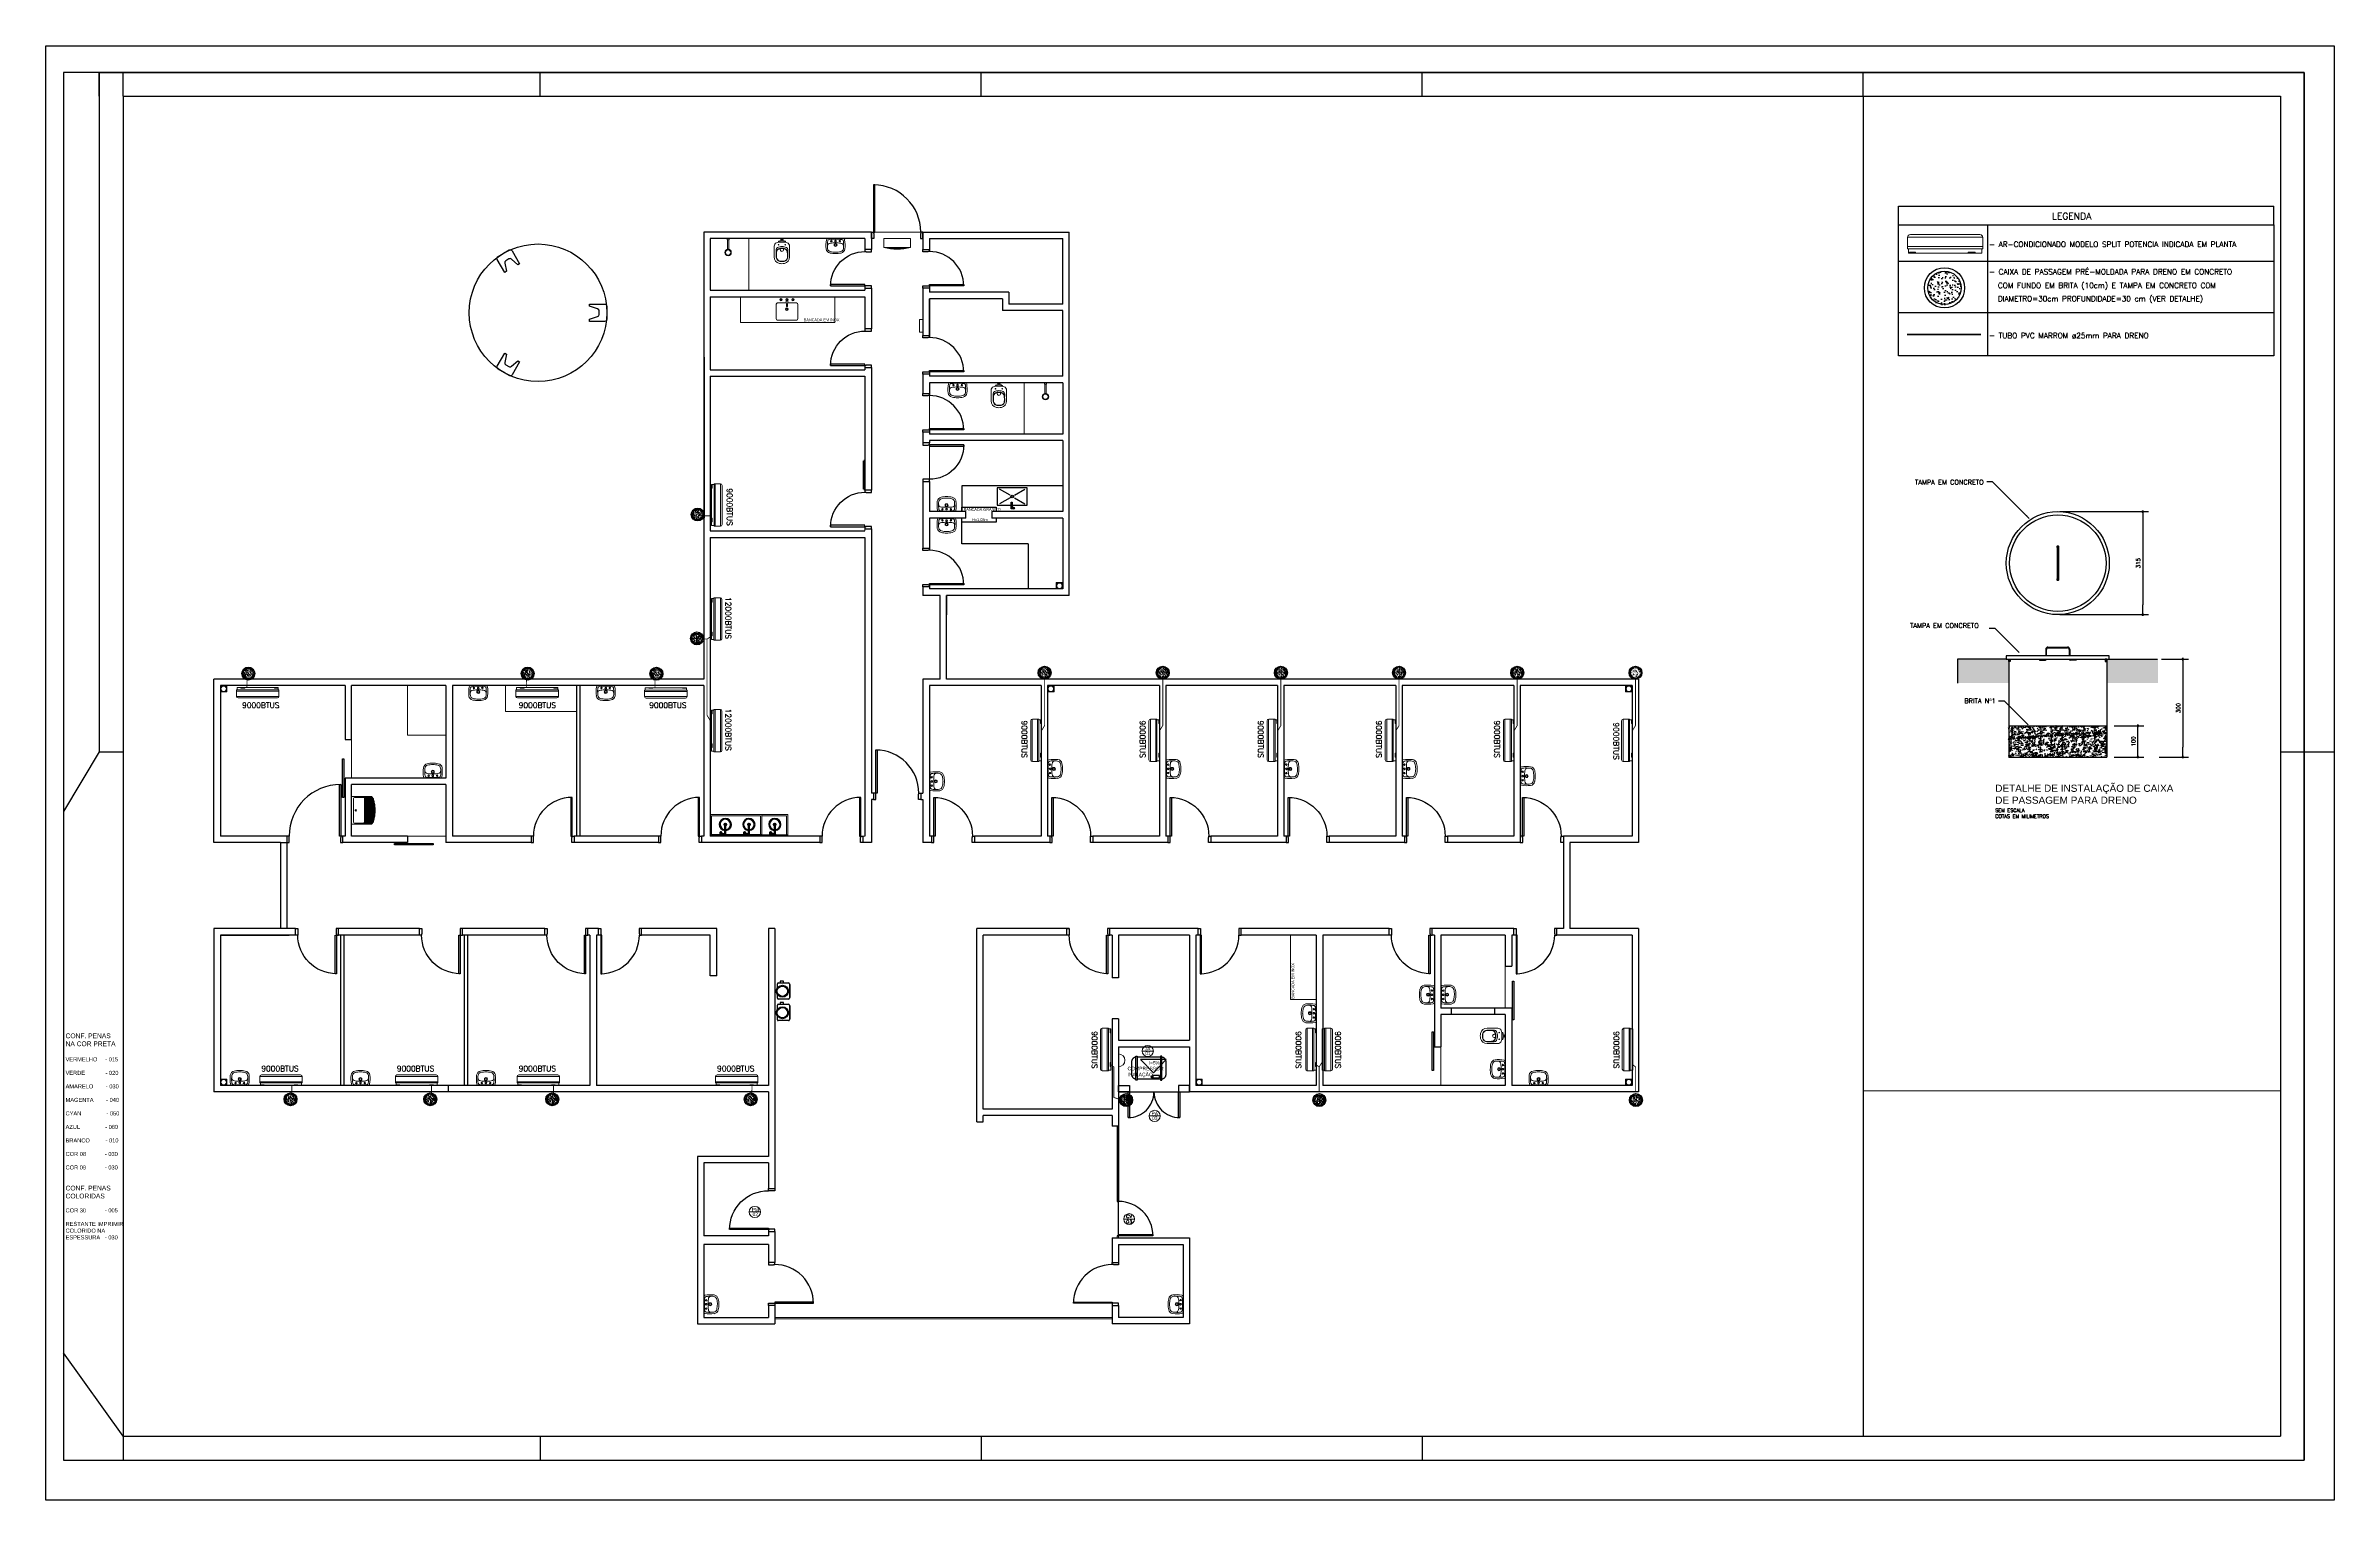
# Paper-space layout 'Layout1' of a CAD drawing. Header units: inches. Extents: x 2.497 to 3.457, y 3.632 to 4.242.
# The model-space entities are those that its viewports show. They can reach past a viewport. Long polylines and large blocks are cut down to what shows.
import ezdxf
from ezdxf.enums import TextEntityAlignment as Align

# ---------------------------------------------------------------- set-up
doc = ezdxf.new("R2010")
doc.units = ezdxf.units.IN
doc.header["$MEASUREMENT"] = 0
doc.linetypes.add('HIDDEN', pattern=[9.525, 6.35, -3.175])
doc.linetypes.add('HIDDEN2', pattern=[0.1875, 0.125, -0.0625])
doc.layers.get('Defpoints').update_dxf_attribs({"color": 250})
for name, color, linetype in [('A-TEXTO LEGENDA2', 7, 'Continuous'), ('APCOZ', 7, 'Continuous'), ('APCOZ-I', 251, 'Continuous'), ('ARQ-TEXTO4', 4, 'Continuous'), ('Layout_Equipamentos', 7, 'Continuous'), ('LOUÇAS', 7, 'Continuous'), ('Manilha', 10, 'Continuous'), ('PAREDES', 8, 'Continuous'), ('ponto de dreno', 130, 'Continuous'), ('PORTAS', 8, 'Continuous'), ('TEXTO 1', 7, 'Continuous'), ('Texto Ambiente', 2, 'Continuous'), ('TEXTO01', 7, 'Continuous'), ('TUBO DE COLETA', 7, 'Continuous')]:
    doc.layers.add(name, color=color, linetype=linetype)
for name, color, linetype, lineweight in [('at_Entity', 7, 'Continuous', 9), ('C01', 1, 'Continuous', 30), ('C02', 2, 'Continuous', 30), ('C03', 3, 'Continuous', 30), ('C04', 4, 'Continuous', 30), ('C05', 4, 'Continuous', 30), ('P-SIMBOL', 170, 'Continuous', 5)]:
    doc.layers.add(name, color=color, linetype=linetype, lineweight=lineweight)
doc.styles.add('ARIAL', font='ARIALN.TTF', dxfattribs={"height": 0.18})
doc.styles.add('ROMANS', font='romans.shx')
doc.styles.add('romans2', font='romans.shx')
doc.styles.get("Standard").update_dxf_attribs({"font": 'txt.shx', "height": 0.18})
doc.styles.add('TEXTO1', font='swissko.ttf', dxfattribs={"width": 0.6, "height": 0.1})

# ---------------------------------------------------------------- blocks, each defined once
blk = doc.blocks.new('A$C34B626C7')
at = {"layer": 'PORTAS'}
for points in [[(0.851, 0.15), (0.819, 0.15), (0.819, 0.951), (0.851, 0.951), (0.851, 0.15)], [(0.055, 0), (0, 0), (0, 0.15), (0.051, 0.15), (0.051, 0.121), (0.055, 0.121), (0.055, 0)], [(0.9, 0.15), (0.9, 0), (0.845, 0), (0.845, 0.121), (0.851, 0.121), (0.851, 0.15), (0.9, 0.15)]]:
    blk.add_lwpolyline(points, dxfattribs=at)
blk.add_arc((0.851, 0.15), 0.8, 90, 180, dxfattribs=at)
blk = doc.blocks.new('A$C1E546F2D')
at = {"layer": 'PORTAS'}
for points in [[(0.921, 0.15), (0.951, 0.15), (0.951, 1.05), (0.921, 1.05), (0.921, 0.15)], [(0, 0.15), (0, 0), (0.055, 0), (0.055, 0.121), (0.051, 0.121), (0.051, 0.15), (0, 0.15)], [(1.001, 0.15), (1.001, 0), (0.946, 0), (0.946, 0.121), (0.951, 0.121), (0.951, 0.15), (1.001, 0.15)]]:
    blk.add_lwpolyline(points, dxfattribs=at)
blk.add_arc((0.951, 0.15), 0.9, 90, 180, dxfattribs=at)
blk = doc.blocks.new('A$C339E2C68')
at = {"layer": 'PORTAS'}
blk.add_lwpolyline([(1.222, 1.351), (1.251, 1.351), (1.251, 0.15), (1.222, 0.15)], close=True, dxfattribs=at)
for points in [[(0.051, 0.15), (0, 0.15), (0, 0), (0.055, 0), (0.055, 0.121), (0.051, 0.121), (0.051, 0.15)], [(1.3, 0), (1.3, 0.15), (1.251, 0.15), (1.251, 0.121), (1.245, 0.121), (1.245, 0), (1.3, 0)]]:
    blk.add_lwpolyline(points, dxfattribs=at)
blk.add_arc((1.251, 0.15), 1.2, 90, 180, dxfattribs=at)
blk = doc.blocks.new('A$C47793E6F')
at = {"layer": 'PORTAS'}
blk.add_lwpolyline([(0.049, 1.152), (0.08, 1.152), (0.08, 0.15), (0.049, 0.15)], close=True, dxfattribs=at)
for points in [[(0, 0.15), (0, 0), (0.055, 0), (0.055, 0.121), (0.049, 0.121), (0.049, 0.15), (0, 0.15)], [(1.099, 0.15), (1.099, 0), (1.044, 0), (1.044, 0.121), (1.05, 0.121), (1.05, 0.15), (1.099, 0.15)]]:
    blk.add_lwpolyline(points, dxfattribs=at)
blk.add_arc((0.049, 0.15), 1.001, 0, 90, dxfattribs=at)
blk = doc.blocks.new('A$C05146D35')
at = {"layer": 'PORTAS'}
for points in [[(0.148, 1.001), (0, 1.001), (0, 0.946), (0.121, 0.946), (0.121, 0.951), (0.148, 0.951), (0.148, 1.001)], [(0.148, 0), (0, 0), (0, 0.055), (0.121, 0.055), (0.121, 0.051), (0.148, 0.051), (0.148, 0)], [(0.148, 0.08), (0.148, 0.051), (1.048, 0.051), (1.048, 0.08), (0.148, 0.08)]]:
    blk.add_lwpolyline(points, dxfattribs=at)
blk.add_arc((0.15, 0.051), 0.9, 0.0001, 90.1399, dxfattribs=at)
blk = doc.blocks.new('new block12')
at = {"layer": 'at_Entity', "color": 0}
for p, q in [((-0.19, 0), (0, 0)), ((-0.114, 0.055), (-0.108, 0.066)), ((-0.108, 0.042), (-0.114, 0.055)), ((-0.108, 0.066), (-0.097, 0.072)), ((-0.097, 0.036), (-0.108, 0.042)), ((-0.097, 0.072), (-0.085, 0.066)), ((-0.085, 0.042), (-0.097, 0.036)), ((-0.085, 0.066), (-0.08, 0.055)), ((-0.08, 0.055), (-0.085, 0.042)), ((-0.063, 0), (0.125, 0)), ((0, 0), (0.193, 0)), ((0.083, 0.055), (0.087, 0.066)), ((0.087, 0.042), (0.083, 0.055)), ((0.087, 0.066), (0.099, 0.072)), ((0.099, 0.036), (0.087, 0.042)), ((0.099, 0.072), (0.11, 0.066)), ((0.11, 0.042), (0.099, 0.036)), ((0.11, 0.066), (0.116, 0.055)), ((0.116, 0.055), (0.11, 0.042))]:
    blk.add_line(p, q, dxfattribs=at)
for centre, radius, start, end in [((0.53, 0.153), 0.754, 173.4134, 189.6929), ((-0.104, 0.219), 0.117, 102.514, 169.9443), ((-0.165, 0.045), 0.0522, 200.5417, 238.93), ((0.425, 0.149), 0.614, 177.3231, 189.2415), ((0.123, 0.188), 0.311, 171.3221, 181.8265), ((-0.117, 0.174), 0.0716, 176.6025, 219.5997), ((-0.102, 0.216), 0.0847, 102.9461, 167.2809), ((-0.143, 0.057), 0.0385, 188.7558, 265.6127), ((-0.121, 0.171), 0.0667, 220.3438, 269.4487), ((-0.007, 1.728), 1.716, 265.3753, 270.2103), ((-0.012, -0.125), 0.474, 88.698, 104.4219), ((0.002, 1.574), 1.475, 265.1896, 269.9391), ((0.014, -0.261), 0.577, 91.3524, 103.5038), ((-0.001, 0.147), 0.0349, 150.0032, 209.9968), ((-0.001, 0.147), 0.0349, 90, 149.9929), ((-0.001, 0.147), 0.0349, 209.9968, 269.9993), ((-0.001, 0.147), 0.0222, 90, 180), ((-0.001, 0.147), 0.0222, 180, 270), ((-0.001, 0.056), 0.018, 150.0128, 209.9872), ((-0.001, 0.056), 0.018, 90, 150.0398), ((-0.001, 0.056), 0.018, 210.0191, 270.0367), ((0.01, -0.125), 0.474, 75.6368, 91.3415), ((-0.001, 0.147), 0.0349, 29.9968, 89.9993), ((-0.001, 0.147), 0.0222, 360, 90), ((-0.001, 0.147), 0.0222, 270.0097, 360), ((-0.001, 0.147), 0.0349, 270, 329.9929), ((-0.001, 1.452), 1.353, 270.0208, 275.0951), ((-0.001, 0.056), 0.018, 30.0191, 90.0367), ((-0.001, 0.056), 0.018, 270, 330.0398), ((-0.001, 1.892), 1.879, 270, 274.4144), ((-0.013, -0.257), 0.572, 76.4579, 88.6966), ((-0.001, 0.056), 0.018, 330.0128, 29.9872), ((-0.001, 0.147), 0.0349, 330.0032, 29.9968), ((0.123, 0.168), 0.0631, 266.7732, 320.7547), ((0.105, 0.222), 0.0784, 8.4194, 78.3837), ((0.108, 0.225), 0.111, 7.7196, 79.5925), ((0.141, 0.059), 0.0402, 273.114, 350.3928), ((0.108, 0.173), 0.0781, 324.6525, 2.8394), ((-0.262, 0.132), 0.45, 349.782, 5.7972), ((-0.133, 0.188), 0.319, 357.9946, 8.1696), ((0.174, 0.034), 0.0386, 297.8673, 348.5693), ((-0.531, 0.154), 0.753, 350.2791, 6.5765)]:
    blk.add_arc(centre, radius, start, end, dxfattribs=at)
blk = doc.blocks.new('new block13')
at = {"layer": 'at_Entity', "color": 0}
for p, q in [((-0.032, 0), (0.032, 0)), ((-0.182, -0.424), (-0.182, -0.175)), ((0.053, -0.051), (-0.053, -0.051)), ((-0.049, -0.08), (-0.049, -0.06)), ((-0.039, -0.257), (-0.039, -0.23)), ((-0.031, -0.006), (0.029, -0.006)), ((-0.021, -0.051), (-0.021, -0.019)), ((-0.021, -0.019), (0.019, -0.019)), ((0.019, -0.051), (0.019, -0.019)), ((0.038, -0.23), (0.038, -0.257)), ((0.049, -0.06), (0.049, -0.081)), ((0.178, -0.175), (0.178, -0.424))]:
    blk.add_line(p, q, dxfattribs=at)
for centre, radius, start, end in [((-0.097, -0.174), 0.0848, 109.0789, 180.1997), ((-0.026, -0.424), 0.156, 180.0055, 257.2943), ((-8.978, -0.284), 8.843, 359.0717, 0.1879), ((-0.031, -0.426), 0.105, 180.4233, 258.8896), ((-0.041, -0.324), 0.0949, 113.5727, 176.7329), ((-0.081, -0.255), 0.054, 114.961, 180.9064), ((-0.043, -0.318), 0.0836, 110.863, 180.2362), ((-5.785, -0.398), 5.659, 359.7103, 0.8057), ((-0.033, -0.429), 0.0932, 178.5002, 259.6559), ((-0.043, -0.329), 0.249, 92.0489, 109.145), ((-0.001, -0.428), 0.244, 90, 114.9606), ((-0.054, -0.09), 0.0391, 88.4183, 173.4493), ((-0.079, -0.141), 0.00741, 90, 180), ((-0.079, -0.141), 0.00741, 180, 270), ((-0.079, -0.141), 0.00741, 360, 90), ((-0.079, -0.141), 0.00741, 270, 0), ((-0.005, -0.388), 0.168, 88.7182, 116.1404), ((-0.011, -0.383), 0.155, 100.3133, 113.389), ((-0.002, -1.475), 1.396, 87.9511, 92.0489), ((-0.001, -0.258), 0.276, 259.4366, 269.9996), ((-0.001, -0.26), 0.265, 259.4366, 270.0028), ((-0.039, -0.06), 0.00952, 90, 180), ((-0.001, -0.426), 0.2, 90, 101.0171), ((-0.003, -0.26), 0.0357, 176.0445, 272.3446), ((-0.021, -0.01), 0.00952, 180, 270), ((-0.002, -0.256), 0.0391, 270.0027, 0), ((-0.001, -0.428), 0.244, 65.0391, 90.0003), ((0.003, -0.388), 0.168, 63.8614, 91.28), ((-0.001, -0.426), 0.2, 78.9807, 90.0022), ((-0.002, -0.245), 0.28, 270.136, 280.2849), ((-0.001, -0.258), 0.276, 270, 280.577), ((0.019, -0.01), 0.00952, 270, 0), ((0.021, -0.334), 0.106, 63.0017, 81.1951), ((0.039, -0.06), 0.00952, 360, 90), ((0.039, -0.328), 0.248, 70.8427, 88.1091), ((0.031, -0.429), 0.0942, 280.5689, 0.9284), ((0.031, -0.429), 0.103, 280.5688, 0.9284), ((0.052, -0.09), 0.0388, 5.5755, 88.6298), ((0.022, -0.424), 0.156, 282.7128, 359.9983), ((0.039, -0.318), 0.0836, 359.7638, 69.1369), ((0.077, -0.141), 0.00741, 90, 180), ((0.077, -0.141), 0.00741, 180, 270), ((0.077, -0.141), 0.00741, 360, 90), ((0.077, -0.141), 0.00741, 270, 0), ((0.04, -0.323), 0.0932, 2.4426, 66.7336), ((0.079, -0.255), 0.054, 359.0936, 65.039), ((0.093, -0.174), 0.0848, 359.8003, 70.9211), ((-0.525, -0.386), 0.651, 356.3513, 5.878), ((9.28, -0.342), 9.147, 179.4622, 180.5333), ((-0.002, -0.29), 0.292, 258.435, 281.5683)]:
    blk.add_arc(centre, radius, start, end, dxfattribs=at)
at = {"layer": 'Layout_Equipamentos'}
for p, q in [((-0.031, -0.01), (-0.031, 0)), ((0.029, -0.01), (0.029, 0))]:
    blk.add_line(p, q, dxfattribs=at)
blk = doc.blocks.new('new block11')
at = {"layer": 'at_Entity', "color": 0}
for p, q in [((0, 0.325), (0.449, 0.325)), ((0, 0.325), (0, -0.325)), ((0.049, 0.274), (0.049, -0.276)), ((0.07, 0.295), (0.279, 0.295)), ((0.466, 0.295), (0.279, 0.295)), ((0.3, 0.274), (0.3, -0.276)), ((0.32, 0.295), (0.32, -0.295)), ((0.339, 0.295), (0.339, -0.295)), ((0.36, 0.295), (0.36, -0.295)), ((0.379, 0.295), (0.379, -0.295)), ((0.4, 0.295), (0.4, -0.295)), ((0.419, 0.295), (0.419, -0.295)), ((0.44, 0.295), (0.44, -0.295)), ((0.459, 0.323), (0.449, 0.325)), ((0.468, 0.321), (0.459, 0.323)), ((0.459, 0.295), (0.459, -0.295)), ((0.472, 0.287), (0.466, 0.295)), ((0.476, 0.314), (0.468, 0.321)), ((0.478, 0.278), (0.472, 0.287)), ((0.485, 0.306), (0.476, 0.314)), ((0.485, 0.268), (0.478, 0.278)), ((0.48, -0.275), (0.48, 0.275)), ((0.48, 0.275), (0.48, -0.275)), ((0.491, 0.295), (0.485, 0.306)), ((0.491, 0.253), (0.485, 0.268)), ((0.499, 0.28), (0.491, 0.295)), ((0.497, 0.238), (0.491, 0.253)), ((0.502, 0.221), (0.497, 0.238)), ((0.508, 0.266), (0.499, 0.28)), ((0.499, 0.23), (0.499, -0.23)), ((0.508, 0.202), (0.502, 0.221)), ((0.514, 0.249), (0.508, 0.266)), ((0.512, 0.181), (0.508, 0.202)), ((0.516, 0.16), (0.512, 0.181)), ((0.521, 0.23), (0.514, 0.249)), ((0.521, 0.139), (0.516, 0.16)), ((0.518, 0.149), (0.518, -0.149)), ((0.527, 0.208), (0.521, 0.23)), ((0.523, 0.115), (0.521, 0.139)), ((0.525, 0.092), (0.523, 0.115)), ((0.529, 0.045), (0.525, 0.092)), ((0.531, 0.185), (0.527, 0.208)), ((0.529, 0.022), (0.529, 0.045)), ((0.529, -0.001), (0.529, 0.022)), ((0.535, 0.162), (0.531, 0.185)), ((0.54, 0.136), (0.535, 0.162)), ((0.544, 0.111), (0.54, 0.136)), ((0.546, 0.084), (0.544, 0.111)), ((0.548, 0.056), (0.546, 0.084)), ((0.548, 0.029), (0.548, 0.056)), ((0.55, -0.001), (0.548, 0.029)), ((0, -0.325), (0.449, -0.325)), ((0.07, -0.295), (0.279, -0.295)), ((0.466, -0.295), (0.279, -0.295)), ((0.449, -0.325), (0.459, -0.325)), ((0.459, -0.325), (0.468, -0.321)), ((0.466, -0.295), (0.472, -0.289)), ((0.468, -0.321), (0.476, -0.314)), ((0.472, -0.289), (0.478, -0.278)), ((0.476, -0.314), (0.485, -0.306)), ((0.478, -0.278), (0.485, -0.268)), ((0.485, -0.268), (0.491, -0.253)), ((0.485, -0.306), (0.491, -0.295)), ((0.491, -0.253), (0.497, -0.238)), ((0.491, -0.295), (0.499, -0.282)), ((0.497, -0.238), (0.502, -0.221)), ((0.499, -0.282), (0.508, -0.266)), ((0.502, -0.221), (0.508, -0.202)), ((0.508, -0.202), (0.512, -0.181)), ((0.508, -0.266), (0.514, -0.249)), ((0.512, -0.181), (0.516, -0.16)), ((0.514, -0.249), (0.521, -0.23)), ((0.516, -0.16), (0.521, -0.139)), ((0.521, -0.139), (0.523, -0.115)), ((0.521, -0.23), (0.527, -0.208)), ((0.523, -0.115), (0.525, -0.092)), ((0.525, -0.092), (0.529, -0.045)), ((0.527, -0.208), (0.531, -0.187)), ((0.529, -0.022), (0.529, -0.001)), ((0.529, -0.045), (0.529, -0.022)), ((0.531, -0.187), (0.535, -0.162)), ((0.535, -0.162), (0.54, -0.136)), ((0.54, -0.136), (0.544, -0.111)), ((0.544, -0.111), (0.546, -0.084)), ((0.546, -0.084), (0.548, -0.056)), ((0.548, -0.029), (0.55, -0.001)), ((0.548, -0.056), (0.548, -0.029))]:
    blk.add_line(p, q, dxfattribs=at)
for centre, radius, start, end in [((0.069, 0.275), 0.0201, 90, 180), ((0.098, 0), 0.0159, 90, 180), ((0.098, 0), 0.0159, 360, 90), ((0.277, 0.271), 0.0239, 6.5549, 86.2395), ((0.069, -0.275), 0.0201, 180, 270), ((0.098, 0), 0.0159, 180, 270), ((0.098, 0), 0.0159, 270, 0), ((0.276, -0.27), 0.0248, 274.4216, 346.7859)]:
    blk.add_arc(centre, radius, start, end, dxfattribs=at)
blk = doc.blocks.new('A$C3E1E0E25')
at = {"linetype": 'HIDDEN'}
h = blk.add_hatch(color=7, dxfattribs=at)
h.dxf.hatch_style = 1
h.paths.add_polyline_path([(0.15, 0.148), (0, 0.148), (0, 0), (0.15, 0)])
h.paths.add_polyline_path([(0.012, 0.074, -1), (0.139, 0.074, -1)], flags=16)
at = {"layer": 'at_Entity'}
blk.add_lwpolyline([(0, 0.148), (0.15, 0.148), (0.15, 0), (0, 0)], close=True, dxfattribs=at)
blk.add_circle((0.075, 0.074), 0.0636, dxfattribs=at)
blk = doc.blocks.new('A$C77D918CC')
at = {"layer": 'PORTAS'}
for points in [[(0.771, 0.83), (0.8, 0.83), (0.8, 0.03), (0.771, 0.03)], [(0, 0), (0, 0), (0, 0.03), (0, 0.03)], [(0.8, 0), (0.8, 0), (0.8, 0.03), (0.8, 0.03)]]:
    blk.add_lwpolyline(points, close=True, dxfattribs=at)
blk.add_arc((0.8, 0.03), 0.8, 90, 180, dxfattribs=at)
blk = doc.blocks.new('A$C72591112')
at = {"layer": 'PORTAS'}
for points in [[(0.051, 0.15), (0.08, 0.15), (0.08, 1.251), (0.051, 1.251), (0.051, 0.15)], [(0.051, 0.15), (0.051, 0.121), (0.055, 0.121), (0.055, 0), (0, 0), (0, 0.15), (0.051, 0.15)], [(1.15, 0.15), (1.15, 0.121), (1.145, 0.121), (1.145, 0), (1.2, 0), (1.2, 0.15), (1.15, 0.15)]]:
    blk.add_lwpolyline(points, dxfattribs=at)
blk.add_arc((0.047, 0.149), 1.102, 0.1389, 89.8115, dxfattribs=at)
blk = doc.blocks.new('A$C723049BA')
at = {"layer": 'at_Entity'}
h = blk.add_hatch(color=10, dxfattribs=at)
h.dxf.hatch_style = 1
h.paths.add_polyline_path([(0, 0.042, 0.137406), (0.616, 0.042)])
at = {"layer": 'at_Entity', "color": 10}
for p, q in [((0, 0.042), (0, 0.248)), ((0, 0.248), (0.616, 0.248)), ((0.616, 0.042), (0, 0.042)), ((0.307, 0.042), (0, 0.042)), ((0.616, 0.042), (0.307, 0.042)), ((0.616, 0.248), (0.616, 0.042))]:
    blk.add_line(p, q, dxfattribs=at)
blk.add_arc((0.308, 1.143), 1.143, 254.3616, 285.6439, dxfattribs=at)
blk = doc.blocks.new('bebedouro')
for p, q in [((48032.214, -8896.667), (48032.214, -8896.571)), ((48032.234, -8896.551), (48032.474, -8896.551)), ((48032.494, -8896.571), (48032.494, -8896.911)), ((48032.214, -8896.911), (48032.214, -8896.827)), ((48032.474, -8896.931), (48032.234, -8896.931))]:
    blk.add_line(p, q)
for points in [[(48032.354, -8896.551), (48032.354, -8896.511), (48032.279, -8896.511), (48032.279, -8896.551)], [(48032.494, -8896.89), (48032.509, -8896.89), (48032.509, -8896.591), (48032.494, -8896.591)]]:
    blk.add_lwpolyline(points)
for radius in [0.14, 0.12]:
    blk.add_circle((48032.329, -8896.747), radius)
for centre, start, end in [((48032.234, -8896.571), 90, 180), ((48032.474, -8896.571), 0, 90), ((48032.234, -8896.911), 180, 270), ((48032.474, -8896.911), 270, 0)]:
    blk.add_arc(centre, 0.02, start, end)
blk = doc.blocks.new('*U23')
at = {"color": 4}
blk.add_lwpolyline([(-0.2, -0.2), (-0.2, -0.15), (-0.013, -0.089, 0.324141), (0.022, -0.041), (0.022, 0.041, 0.324141), (-0.013, 0.089), (-0.2, 0.15), (-0.2, 0.2), (0.15, 0.2, -0.414214), (0.2, 0.15), (0.2, -0.15, -0.414214), (0.15, -0.2)], format="xyb", close=True, dxfattribs=at)
blk = doc.blocks.new('*U24')
at = {"color": 0, "linetype": 'ByBlock', "lineweight": -2}
for p, rotation in [((48017.52, -8883.519), 120), ((48017.52, -8885.944), 240)]:
    blk.add_blockref('*U23', p, dxfattribs=dict(at, rotation=rotation))
blk.add_blockref('*U23', (48019.62, -8884.731), dxfattribs=at)
blk = doc.blocks.new('A$C7F0663E6')
at = {"layer": 'at_Entity', "color": 7}
for p, q in [((0.051, 0.368), (0.051, 0.398)), ((0.051, 0.398), (0.102, 0.398)), ((0.102, 0.368), (0.051, 0.368)), ((0.061, 0.148), (0.061, 0.368)), ((0.091, 0.368), (0.061, 0.368)), ((0.091, 0.148), (0.091, 0.368)), ((0.102, 0.398), (0.102, 0.368))]:
    blk.add_line(p, q, dxfattribs=at)
for radius, start, end in [(0.0752, 90, 180), (0.0752, 180, 270), (0.0603, 90, 180), (0.0603, 180, 270), (0.0752, 360, 90), (0.0603, 360, 90), (0.0603, 270, 0), (0.0752, 270, 0)]:
    blk.add_arc((0.075, 0.075), radius, start, end, dxfattribs=at)
blk = doc.blocks.new('A$C334228FE')
at = {"layer": 'at_Entity', "color": 7}
for p, q in [((0, 0.47), (0, 0.03)), ((0.03, 0.5), (0.371, 0.5)), ((0.459, 0.273), (0.328, 0.265)), ((0.459, 0.229), (0.328, 0.237)), ((0.4, 0.47), (0.4, 0.269)), ((0.4, 0.233), (0.4, 0.03)), ((0.03, 0), (0.371, 0))]:
    blk.add_line(p, q, dxfattribs=at)
for centre, radius, start, end in [((0.029, 0.471), 0.0289, 88.5159, 181.4841), ((0.029, 0.029), 0.0289, 178.5159, 271.4841), ((0.253, 0.253), 0.0307, 90, 180), ((0.253, 0.253), 0.0307, 180, 270), ((0.253, 0.253), 0.018, 90, 180), ((0.253, 0.253), 0.018, 180, 270), ((0.253, 0.253), 0.0307, 360, 90), ((0.253, 0.253), 0.018, 360, 90), ((0.253, 0.253), 0.018, 270, 0), ((0.253, 0.253), 0.0307, 270, 0), ((0.329, 0.251), 0.0138, 150.7069, 210.7211), ((0.329, 0.251), 0.0138, 90.6922, 150.7066), ((0.329, 0.251), 0.0138, 210.7215, 270.7361), ((0.369, 0.031), 0.0307, 270.0055, 0), ((0.371, 0.471), 0.0289, 358.5159, 91.4841), ((0.473, 0.391), 0.0265, 90, 180), ((0.473, 0.391), 0.0265, 180, 270), ((0.473, 0.251), 0.0265, 90, 180), ((0.473, 0.251), 0.0265, 180, 270), ((0.473, 0.113), 0.0265, 90, 180), ((0.473, 0.113), 0.0265, 180, 270), ((0.473, 0.431), 0.0349, 228.9936, 311.0064), ((0.473, 0.348), 0.0349, 48.7903, 131.2097), ((0.473, 0.154), 0.0349, 228.8837, 311.1163), ((0.473, 0.073), 0.0349, 48.6915, 131.3085), ((0.473, 0.293), 0.0349, 231.4273, 308.5727), ((0.473, 0.211), 0.0349, 49.5318, 130.4682), ((0.473, 0.391), 0.0265, 360, 90), ((0.473, 0.391), 0.0265, 270, 0), ((0.473, 0.251), 0.0265, 360, 90), ((0.473, 0.251), 0.0265, 270, 0), ((0.473, 0.113), 0.0265, 360, 90), ((0.473, 0.113), 0.0265, 270, 0)]:
    blk.add_arc(centre, radius, start, end, dxfattribs=at)

msp = doc.modelspace()

# ---------------------------------------------------------------- hatches: boundary and pattern name
at = {"layer": 'Manilha'}
h = msp.add_hatch(dxfattribs=at)
h.set_pattern_fill('AR-CONC', color=256, scale=0.00041, angle=270)
h.set_pattern_definition([(320, (43650.29555, 9436.152253), (-0.0065350251, -0.0746957143), [0.0078105, -0.0859155]), (265, (43650.29555, 9436.15225), (0.0783333065, 0.0144498028), [0.0062484, -0.0687326395]), (10.4514447, (43650.295005, 9436.14603), (0.0717982783, -0.0602459113), [0.0066379036, -0.0730170003]), (316.1842, (43650.31638, 9436.15225), (-0.0172373545, -0.1111424068), [0.01171575, -0.12887325]), (6.6355576, (43650.31494, 9436.14299), (0.101444711, -0.097335695), [0.0099568595, -0.1095255993]), (261.184151, (43650.31638, 9436.15225), (0.101444711, -0.097335695), [0.0093725865, -0.10309849]), (291, (43650.31117, 9436.14184), (-0.0419287313, -0.0621619004), [0.0078105, -0.0859155]), (236, (43650.31117, 9436.14184), (0.0755170661, -0.0253388316), [0.0062484, -0.0687324]), (341.451445, (43650.30768, 9436.13666), (0.0335883352, -0.0875007319), [0.0066379036, -0.0730168744]), (307.5, (43650.29555, 9436.152253), (0.03466756594, -0.00126632733), [0, -0.06789928, 0, -0.0697738, 0, -0.06899275]), (277.5, (43650.29555, 9436.152253), (0.0410740357, -0.02739606163), [0, -0.03978148, 0, -0.06633718, 0, -0.02629535]), (237.5, (43650.29555, 9436.175477), (-0.00234878504, -0.05559214402), [0, -0.026035, 0, -0.0812292, 0, -0.1077849]), (227.5, (43650.29555, 9436.18589), (0.0104248613, -0.0607329644), [0, -0.0338455, 0, -0.05394452, 0, -0.0765429])])
h.paths.add_polyline_path([(44658.642, 6859.078, 1), (44658.392, 6859.078, 1)])
h = msp.add_hatch(dxfattribs=at)
h.set_pattern_fill('AR-CONC', color=256, scale=0.00041)
h.set_pattern_definition([(50, (42078.38041, 5847.974274), (0.0746957143, -0.0065350251), [0.0078105, -0.0859155]), (355, (42078.38041, 5847.974274), (-0.0144498028, 0.0783333065), [0.0062484, -0.0687326395]), (100.4514447, (42078.386636, 5847.97373), (0.0602459113, 0.0717982783), [0.0066379036, -0.0730170003]), (46.1842, (42078.38041, 5847.9951), (0.1111424068, -0.0172373545), [0.01171575, -0.12887325]), (96.6355576, (42078.38967, 5847.99367), (0.097335695, 0.101444711), [0.0099568595, -0.1095255993]), (351.184151, (42078.38041, 5847.9951), (0.097335695, 0.101444711), [0.0093725865, -0.10309849]), (21, (42078.390825, 5847.989895), (0.0621619004, -0.0419287313), [0.0078105, -0.0859155]), (326, (42078.390825, 5847.989895), (0.0253388316, 0.0755170661), [0.0062484, -0.0687324]), (71.451445, (42078.396006, 5847.9864), (0.0875007319, 0.0335883352), [0.0066379036, -0.0730168744]), (37.5, (42078.380411, 5847.974274), (0.00126632733, 0.03466756594), [0, -0.06789928, 0, -0.0697738, 0, -0.06899275]), (7.5, (42078.38041, 5847.974274), (0.02739606163, 0.0410740357), [0, -0.03978148, 0, -0.06633718, 0, -0.02629535]), (327.5, (42078.357188, 5847.974274), (0.05559214402, -0.00234878504), [0, -0.026035, 0, -0.0812292, 0, -0.1077849]), (317.5, (42078.346774, 5847.974274), (0.0607329644, 0.0104248613), [0, -0.0338455, 0, -0.05394452, 0, -0.0765429])])
h.paths.add_polyline_path([(44658.626, 6856.196, 1), (44658.376, 6856.196, 1)])
h = msp.add_hatch(dxfattribs=at)
h.set_pattern_fill('AR-CONC', color=256, scale=0.00041)
h.set_pattern_definition([(50, (42089.51379, 5847.17661), (0.0746957143, -0.0065350251), [0.0078105, -0.0859155]), (355, (42089.51379, 5847.17661), (-0.0144498028, 0.0783333065), [0.0062484, -0.0687326395]), (100.4514447, (42089.52001, 5847.176066), (0.0602459113, 0.0717982783), [0.0066379036, -0.0730170003]), (46.1842, (42089.51379, 5847.19744), (0.1111424068, -0.0172373545), [0.01171575, -0.12887325]), (96.6355576, (42089.52305, 5847.196), (0.097335695, 0.101444711), [0.0099568595, -0.1095255993]), (351.184151, (42089.51379, 5847.19744), (0.097335695, 0.101444711), [0.0093725865, -0.10309849]), (21, (42089.5242, 5847.19223), (0.0621619004, -0.0419287313), [0.0078105, -0.0859155]), (326, (42089.5242, 5847.19223), (0.0253388316, 0.0755170661), [0.0062484, -0.0687324]), (71.451445, (42089.52938, 5847.18874), (0.0875007319, 0.0335883352), [0.0066379036, -0.0730168744]), (37.5, (42089.513788, 5847.17661), (0.00126632733, 0.03466756594), [0, -0.06789928, 0, -0.0697738, 0, -0.06899275]), (7.5, (42089.51379, 5847.17661), (0.02739606163, 0.0410740357), [0, -0.03978148, 0, -0.06633718, 0, -0.02629535]), (327.5, (42089.490565, 5847.17661), (0.05559214402, -0.00234878504), [0, -0.026035, 0, -0.0812292, 0, -0.1077849]), (317.5, (42089.48015, 5847.17661), (0.0607329644, 0.0104248613), [0, -0.0338455, 0, -0.05394452, 0, -0.0765429])])
h.paths.add_polyline_path([(44666.713, 6855.398, 1), (44666.463, 6855.398, 1)])
h = msp.add_hatch(dxfattribs=at)
h.set_pattern_fill('AR-CONC', color=256, scale=0.00041)
h.set_pattern_definition([(50, (42092.26256, 5847.17661), (0.0746957143, -0.0065350251), [0.0078105, -0.0859155]), (355, (42092.26256, 5847.17661), (-0.0144498028, 0.0783333065), [0.0062484, -0.0687326395]), (100.4514447, (42092.268784, 5847.176066), (0.0602459113, 0.0717982783), [0.0066379036, -0.0730170003]), (46.1842, (42092.26256, 5847.19744), (0.1111424068, -0.0172373545), [0.01171575, -0.12887325]), (96.6355576, (42092.27182, 5847.196), (0.097335695, 0.101444711), [0.0099568595, -0.1095255993]), (351.184151, (42092.26256, 5847.19744), (0.097335695, 0.101444711), [0.0093725865, -0.10309849]), (21, (42092.272973, 5847.19223), (0.0621619004, -0.0419287313), [0.0078105, -0.0859155]), (326, (42092.27297, 5847.19223), (0.0253388316, 0.0755170661), [0.0062484, -0.0687324]), (71.451445, (42092.27815, 5847.18874), (0.0875007319, 0.0335883352), [0.0066379036, -0.0730168744]), (37.5, (42092.26256, 5847.17661), (0.00126632733, 0.03466756594), [0, -0.06789928, 0, -0.0697738, 0, -0.06899275]), (7.5, (42092.26256, 5847.17661), (0.02739606163, 0.0410740357), [0, -0.03978148, 0, -0.06633718, 0, -0.02629535]), (327.5, (42092.239336, 5847.17661), (0.05559214402, -0.00234878504), [0, -0.026035, 0, -0.0812292, 0, -0.1077849]), (317.5, (42092.22892, 5847.17661), (0.0607329644, 0.0104248613), [0, -0.0338455, 0, -0.05394452, 0, -0.0765429])])
h.paths.add_polyline_path([(44669.462, 6855.398, 1), (44669.212, 6855.398, 1)])
h = msp.add_hatch(dxfattribs=at)
h.set_pattern_fill('AR-CONC', color=256, scale=0.00041)
h.set_pattern_definition([(50, (42095.01133, 5847.17661), (0.0746957143, -0.0065350251), [0.0078105, -0.0859155]), (355, (42095.01133, 5847.17661), (-0.0144498028, 0.0783333065), [0.0062484, -0.0687326395]), (100.4514447, (42095.017555, 5847.176066), (0.0602459113, 0.0717982783), [0.0066379036, -0.0730170003]), (46.1842, (42095.01133, 5847.19744), (0.1111424068, -0.0172373545), [0.01171575, -0.12887325]), (96.6355576, (42095.02059, 5847.196), (0.097335695, 0.101444711), [0.0099568595, -0.1095255993]), (351.184151, (42095.01133, 5847.19744), (0.097335695, 0.101444711), [0.0093725865, -0.10309849]), (21, (42095.021744, 5847.19223), (0.0621619004, -0.0419287313), [0.0078105, -0.0859155]), (326, (42095.021744, 5847.19223), (0.0253388316, 0.0755170661), [0.0062484, -0.0687324]), (71.451445, (42095.026924, 5847.18874), (0.0875007319, 0.0335883352), [0.0066379036, -0.0730168744]), (37.5, (42095.01133, 5847.17661), (0.00126632733, 0.03466756594), [0, -0.06789928, 0, -0.0697738, 0, -0.06899275]), (7.5, (42095.01133, 5847.17661), (0.02739606163, 0.0410740357), [0, -0.03978148, 0, -0.06633718, 0, -0.02629535]), (327.5, (42094.988107, 5847.17661), (0.05559214402, -0.00234878504), [0, -0.026035, 0, -0.0812292, 0, -0.1077849]), (317.5, (42094.977693, 5847.17661), (0.0607329644, 0.0104248613), [0, -0.0338455, 0, -0.05394452, 0, -0.0765429])])
h.paths.add_polyline_path([(44672.21, 6855.398, 1), (44671.96, 6855.398, 1)])
h = msp.add_hatch(dxfattribs=at)
h.set_pattern_fill('AR-CONC', color=256, scale=0.00041)
h.set_pattern_definition([(50, (42097.7601, 5847.17661), (0.0746957143, -0.0065350251), [0.0078105, -0.0859155]), (355, (42097.7601, 5847.17661), (-0.0144498028, 0.0783333065), [0.0062484, -0.0687326395]), (100.4514447, (42097.766326, 5847.176066), (0.0602459113, 0.0717982783), [0.0066379036, -0.0730170003]), (46.1842, (42097.7601, 5847.19744), (0.1111424068, -0.0172373545), [0.01171575, -0.12887325]), (96.6355576, (42097.76936, 5847.196), (0.097335695, 0.101444711), [0.0099568595, -0.1095255993]), (351.184151, (42097.7601, 5847.19744), (0.097335695, 0.101444711), [0.0093725865, -0.10309849]), (21, (42097.770515, 5847.19223), (0.0621619004, -0.0419287313), [0.0078105, -0.0859155]), (326, (42097.770515, 5847.19223), (0.0253388316, 0.0755170661), [0.0062484, -0.0687324]), (71.451445, (42097.775695, 5847.18874), (0.0875007319, 0.0335883352), [0.0066379036, -0.0730168744]), (37.5, (42097.7601, 5847.17661), (0.00126632733, 0.03466756594), [0, -0.06789928, 0, -0.0697738, 0, -0.06899275]), (7.5, (42097.7601, 5847.17661), (0.02739606163, 0.0410740357), [0, -0.03978148, 0, -0.06633718, 0, -0.02629535]), (327.5, (42097.736878, 5847.17661), (0.05559214402, -0.00234878504), [0, -0.026035, 0, -0.0812292, 0, -0.1077849]), (317.5, (42097.726464, 5847.17661), (0.0607329644, 0.0104248613), [0, -0.0338455, 0, -0.05394452, 0, -0.0765429])])
h.paths.add_polyline_path([(44674.959, 6855.398, 1), (44674.709, 6855.398, 1)])
h = msp.add_hatch(dxfattribs=at)
h.set_pattern_fill('AR-CONC', color=256, scale=0.00041)
h.set_pattern_definition([(50, (42100.50887, 5847.17661), (0.0746957143, -0.0065350251), [0.0078105, -0.0859155]), (355, (42100.50887, 5847.17661), (-0.0144498028, 0.0783333065), [0.0062484, -0.0687326395]), (100.4514447, (42100.5151, 5847.176066), (0.0602459113, 0.0717982783), [0.0066379036, -0.0730170003]), (46.1842, (42100.50887, 5847.19744), (0.1111424068, -0.0172373545), [0.01171575, -0.12887325]), (96.6355576, (42100.51813, 5847.196), (0.097335695, 0.101444711), [0.0099568595, -0.1095255993]), (351.184151, (42100.50887, 5847.19744), (0.097335695, 0.101444711), [0.0093725865, -0.10309849]), (21, (42100.519286, 5847.19223), (0.0621619004, -0.0419287313), [0.0078105, -0.0859155]), (326, (42100.519286, 5847.19223), (0.0253388316, 0.0755170661), [0.0062484, -0.0687324]), (71.451445, (42100.524466, 5847.18874), (0.0875007319, 0.0335883352), [0.0066379036, -0.0730168744]), (37.5, (42100.508872, 5847.17661), (0.00126632733, 0.03466756594), [0, -0.06789928, 0, -0.0697738, 0, -0.06899275]), (7.5, (42100.508872, 5847.17661), (0.02739606163, 0.0410740357), [0, -0.03978148, 0, -0.06633718, 0, -0.02629535]), (327.5, (42100.48565, 5847.17661), (0.05559214402, -0.00234878504), [0, -0.026035, 0, -0.0812292, 0, -0.1077849]), (317.5, (42100.475235, 5847.17661), (0.0607329644, 0.0104248613), [0, -0.0338455, 0, -0.05394452, 0, -0.0765429])])
h.paths.add_polyline_path([(44677.708, 6855.398, 1), (44677.458, 6855.398, 1)])
h = msp.add_hatch(dxfattribs=at)
h.set_pattern_fill('AR-CONC', color=256, scale=0.00041)
h.set_pattern_definition([(50, (42103.25976, 5847.17661), (0.0746957143, -0.0065350251), [0.0078105, -0.0859155]), (355, (42103.25976, 5847.17661), (-0.0144498028, 0.0783333065), [0.0062484, -0.0687326395]), (100.4514447, (42103.265984, 5847.176066), (0.0602459113, 0.0717982783), [0.0066379036, -0.0730170003]), (46.1842, (42103.25976, 5847.19744), (0.1111424068, -0.0172373545), [0.01171575, -0.12887325]), (96.6355576, (42103.26902, 5847.196), (0.097335695, 0.101444711), [0.0099568595, -0.1095255993]), (351.184151, (42103.25976, 5847.19744), (0.097335695, 0.101444711), [0.0093725865, -0.10309849]), (21, (42103.270173, 5847.19223), (0.0621619004, -0.0419287313), [0.0078105, -0.0859155]), (326, (42103.27017, 5847.19223), (0.0253388316, 0.0755170661), [0.0062484, -0.0687324]), (71.451445, (42103.27535, 5847.18874), (0.0875007319, 0.0335883352), [0.0066379036, -0.0730168744]), (37.5, (42103.25976, 5847.17661), (0.00126632733, 0.03466756594), [0, -0.06789928, 0, -0.0697738, 0, -0.06899275]), (7.5, (42103.25976, 5847.17661), (0.02739606163, 0.0410740357), [0, -0.03978148, 0, -0.06633718, 0, -0.02629535]), (327.5, (42103.236536, 5847.17661), (0.05559214402, -0.00234878504), [0, -0.026035, 0, -0.0812292, 0, -0.1077849]), (317.5, (42103.22612, 5847.17661), (0.0607329644, 0.0104248613), [0, -0.0338455, 0, -0.05394452, 0, -0.0765429])])
h.paths.add_polyline_path([(44680.459, 6855.398, 1), (44680.209, 6855.398, 1)])
h = msp.add_hatch(dxfattribs=at)
h.set_pattern_fill('AR-CONC', color=256, scale=0.00041, angle=180)
h.set_pattern_definition([(230, (47225.136915, 7863.600034), (-0.0746957143, 0.0065350251), [0.0078105, -0.0859155]), (175, (47225.136915, 7863.600034), (0.0144498028, -0.0783333065), [0.0062484, -0.0687326395]), (280.4514447, (47225.13069, 7863.60058), (-0.0602459113, -0.0717982783), [0.0066379036, -0.0730170003]), (226.1842, (47225.136915, 7863.57921), (-0.1111424068, 0.0172373545), [0.01171575, -0.12887325]), (276.6355576, (47225.12765, 7863.58064), (-0.097335695, -0.101444711), [0.0099568595, -0.1095255993]), (171.184151, (47225.13692, 7863.57921), (-0.097335695, -0.101444711), [0.0093725865, -0.10309849]), (201, (47225.1265, 7863.584413), (-0.0621619004, 0.0419287313), [0.0078105, -0.0859155]), (146, (47225.1265, 7863.58441), (-0.0253388316, -0.0755170661), [0.0062484, -0.0687324]), (251.451445, (47225.12132, 7863.58791), (-0.0875007319, -0.0335883352), [0.0066379036, -0.0730168744]), (217.5, (47225.136915, 7863.600034), (-0.00126632733, -0.03466756594), [0, -0.06789928, 0, -0.0697738, 0, -0.06899275]), (187.5, (47225.136915, 7863.600034), (-0.02739606163, -0.0410740357), [0, -0.03978148, 0, -0.06633718, 0, -0.02629535]), (147.5, (47225.160138, 7863.600034), (-0.05559214402, 0.00234878504), [0, -0.026035, 0, -0.0812292, 0, -0.1077849]), (137.5, (47225.17055, 7863.600034), (-0.0607329644, -0.0104248613), [0, -0.0338455, 0, -0.05394452, 0, -0.0765429])])
h.paths.add_polyline_path([(44647.938, 6855.379, 1), (44648.188, 6855.379, 1)])
h = msp.add_hatch(dxfattribs=at)
h.set_pattern_fill('AR-CONC', color=256, scale=0.00041, angle=180)
h.set_pattern_definition([(230, (47231.63726, 7863.600034), (-0.0746957143, 0.0065350251), [0.0078105, -0.0859155]), (175, (47231.63726, 7863.600034), (0.0144498028, -0.0783333065), [0.0062484, -0.0687326395]), (280.4514447, (47231.631035, 7863.60058), (-0.0602459113, -0.0717982783), [0.0066379036, -0.0730170003]), (226.1842, (47231.63726, 7863.57921), (-0.1111424068, 0.0172373545), [0.01171575, -0.12887325]), (276.6355576, (47231.628, 7863.58064), (-0.097335695, -0.101444711), [0.0099568595, -0.1095255993]), (171.184151, (47231.63726, 7863.57921), (-0.097335695, -0.101444711), [0.0093725865, -0.10309849]), (201, (47231.626846, 7863.584413), (-0.0621619004, 0.0419287313), [0.0078105, -0.0859155]), (146, (47231.626846, 7863.58441), (-0.0253388316, -0.0755170661), [0.0062484, -0.0687324]), (251.451445, (47231.621666, 7863.58791), (-0.0875007319, -0.0335883352), [0.0066379036, -0.0730168744]), (217.5, (47231.63726, 7863.600034), (-0.00126632733, -0.03466756594), [0, -0.06789928, 0, -0.0697738, 0, -0.06899275]), (187.5, (47231.63726, 7863.600034), (-0.02739606163, -0.0410740357), [0, -0.03978148, 0, -0.06633718, 0, -0.02629535]), (147.5, (47231.660483, 7863.600034), (-0.05559214402, 0.00234878504), [0, -0.026035, 0, -0.0812292, 0, -0.1077849]), (137.5, (47231.670897, 7863.600034), (-0.0607329644, -0.0104248613), [0, -0.0338455, 0, -0.05394452, 0, -0.0765429])])
h.paths.add_polyline_path([(44654.438, 6855.379, 1), (44654.688, 6855.379, 1)])
h = msp.add_hatch(dxfattribs=at)
h.set_pattern_fill('AR-CONC', color=256, scale=0.00041, angle=180)
h.set_pattern_definition([(230, (47234.630735, 7863.59575), (-0.0746957143, 0.0065350251), [0.0078105, -0.0859155]), (175, (47234.630735, 7863.59575), (0.0144498028, -0.0783333065), [0.0062484, -0.0687326395]), (280.4514447, (47234.62451, 7863.59629), (-0.0602459113, -0.0717982783), [0.0066379036, -0.0730170003]), (226.1842, (47234.63074, 7863.57492), (-0.1111424068, 0.0172373545), [0.01171575, -0.12887325]), (276.6355576, (47234.62147, 7863.57636), (-0.097335695, -0.101444711), [0.0099568595, -0.1095255993]), (171.184151, (47234.63074, 7863.57492), (-0.097335695, -0.101444711), [0.0093725865, -0.10309849]), (201, (47234.62032, 7863.58013), (-0.0621619004, 0.0419287313), [0.0078105, -0.0859155]), (146, (47234.62032, 7863.58013), (-0.0253388316, -0.0755170661), [0.0062484, -0.0687324]), (251.451445, (47234.61514, 7863.58362), (-0.0875007319, -0.0335883352), [0.0066379036, -0.0730168744]), (217.5, (47234.630735, 7863.59575), (-0.00126632733, -0.03466756594), [0, -0.06789928, 0, -0.0697738, 0, -0.06899275]), (187.5, (47234.630735, 7863.59575), (-0.02739606163, -0.0410740357), [0, -0.03978148, 0, -0.06633718, 0, -0.02629535]), (147.5, (47234.65396, 7863.59575), (-0.05559214402, 0.00234878504), [0, -0.026035, 0, -0.0812292, 0, -0.1077849]), (137.5, (47234.664373, 7863.59575), (-0.0607329644, -0.0104248613), [0, -0.0338455, 0, -0.05394452, 0, -0.0765429])])
h.paths.add_polyline_path([(44657.432, 6855.374, 1), (44657.682, 6855.374, 1)])
h = msp.add_hatch(dxfattribs=at)
h.set_pattern_fill('AR-CONC', color=256, scale=0.00041)
h.set_pattern_definition([(50, (42071.97055, 5837.254264), (0.0746957143, -0.0065350251), [0.0078105, -0.0859155]), (355, (42071.97055, 5837.254264), (-0.0144498028, 0.0783333065), [0.0062484, -0.0687326395]), (100.4514447, (42071.97677, 5837.25372), (0.0602459113, 0.0717982783), [0.0066379036, -0.0730170003]), (46.1842, (42071.97055, 5837.27509), (0.1111424068, -0.0172373545), [0.01171575, -0.12887325]), (96.6355576, (42071.97981, 5837.27366), (0.097335695, 0.101444711), [0.0099568595, -0.1095255993]), (351.184151, (42071.97055, 5837.27509), (0.097335695, 0.101444711), [0.0093725865, -0.10309849]), (21, (42071.98096, 5837.269885), (0.0621619004, -0.0419287313), [0.0078105, -0.0859155]), (326, (42071.98096, 5837.269885), (0.0253388316, 0.0755170661), [0.0062484, -0.0687324]), (71.451445, (42071.98614, 5837.26639), (0.0875007319, 0.0335883352), [0.0066379036, -0.0730168744]), (37.5, (42071.970547, 5837.254264), (0.00126632733, 0.03466756594), [0, -0.06789928, 0, -0.0697738, 0, -0.06899275]), (7.5, (42071.970547, 5837.254264), (0.02739606163, 0.0410740357), [0, -0.03978148, 0, -0.06633718, 0, -0.02629535]), (327.5, (42071.947324, 5837.254264), (0.05559214402, -0.00234878504), [0, -0.026035, 0, -0.0812292, 0, -0.1077849]), (317.5, (42071.93691, 5837.254264), (0.0607329644, 0.0104248613), [0, -0.0338455, 0, -0.05394452, 0, -0.0765429])])
h.paths.add_polyline_path([(44649.17, 6845.476, 1), (44648.92, 6845.476, 1)])
h = msp.add_hatch(dxfattribs=at)
h.set_pattern_fill('AR-CONC', color=256, scale=0.00041)
h.set_pattern_definition([(50, (42075.22168, 5837.254264), (0.0746957143, -0.0065350251), [0.0078105, -0.0859155]), (355, (42075.22168, 5837.254264), (-0.0144498028, 0.0783333065), [0.0062484, -0.0687326395]), (100.4514447, (42075.227906, 5837.25372), (0.0602459113, 0.0717982783), [0.0066379036, -0.0730170003]), (46.1842, (42075.22168, 5837.27509), (0.1111424068, -0.0172373545), [0.01171575, -0.12887325]), (96.6355576, (42075.23094, 5837.27366), (0.097335695, 0.101444711), [0.0099568595, -0.1095255993]), (351.184151, (42075.22168, 5837.27509), (0.097335695, 0.101444711), [0.0093725865, -0.10309849]), (21, (42075.232095, 5837.269885), (0.0621619004, -0.0419287313), [0.0078105, -0.0859155]), (326, (42075.232095, 5837.269885), (0.0253388316, 0.0755170661), [0.0062484, -0.0687324]), (71.451445, (42075.237275, 5837.26639), (0.0875007319, 0.0335883352), [0.0066379036, -0.0730168744]), (37.5, (42075.22168, 5837.254264), (0.00126632733, 0.03466756594), [0, -0.06789928, 0, -0.0697738, 0, -0.06899275]), (7.5, (42075.22168, 5837.254264), (0.02739606163, 0.0410740357), [0, -0.03978148, 0, -0.06633718, 0, -0.02629535]), (327.5, (42075.198458, 5837.254264), (0.05559214402, -0.00234878504), [0, -0.026035, 0, -0.0812292, 0, -0.1077849]), (317.5, (42075.188044, 5837.254264), (0.0607329644, 0.0104248613), [0, -0.0338455, 0, -0.05394452, 0, -0.0765429])])
h.paths.add_polyline_path([(44652.421, 6845.476, 1), (44652.171, 6845.476, 1)])
h = msp.add_hatch(dxfattribs=at)
h.set_pattern_fill('AR-CONC', color=256, scale=0.00041)
h.set_pattern_definition([(50, (42078.05944, 5837.254264), (0.0746957143, -0.0065350251), [0.0078105, -0.0859155]), (355, (42078.05944, 5837.254264), (-0.0144498028, 0.0783333065), [0.0062484, -0.0687326395]), (100.4514447, (42078.06566, 5837.25372), (0.0602459113, 0.0717982783), [0.0066379036, -0.0730170003]), (46.1842, (42078.05944, 5837.27509), (0.1111424068, -0.0172373545), [0.01171575, -0.12887325]), (96.6355576, (42078.0687, 5837.27366), (0.097335695, 0.101444711), [0.0099568595, -0.1095255993]), (351.184151, (42078.05944, 5837.27509), (0.097335695, 0.101444711), [0.0093725865, -0.10309849]), (21, (42078.06985, 5837.269885), (0.0621619004, -0.0419287313), [0.0078105, -0.0859155]), (326, (42078.06985, 5837.269885), (0.0253388316, 0.0755170661), [0.0062484, -0.0687324]), (71.451445, (42078.07503, 5837.26639), (0.0875007319, 0.0335883352), [0.0066379036, -0.0730168744]), (37.5, (42078.059437, 5837.254264), (0.00126632733, 0.03466756594), [0, -0.06789928, 0, -0.0697738, 0, -0.06899275]), (7.5, (42078.059437, 5837.254264), (0.02739606163, 0.0410740357), [0, -0.03978148, 0, -0.06633718, 0, -0.02629535]), (327.5, (42078.036214, 5837.254264), (0.05559214402, -0.00234878504), [0, -0.026035, 0, -0.0812292, 0, -0.1077849]), (317.5, (42078.0258, 5837.254264), (0.0607329644, 0.0104248613), [0, -0.0338455, 0, -0.05394452, 0, -0.0765429])])
h.paths.add_polyline_path([(44655.259, 6845.476, 1), (44655.009, 6845.476, 1)])
h = msp.add_hatch(dxfattribs=at)
h.set_pattern_fill('AR-CONC', color=256, scale=0.00041)
h.set_pattern_definition([(50, (42082.67479, 5837.254264), (0.0746957143, -0.0065350251), [0.0078105, -0.0859155]), (355, (42082.67479, 5837.254264), (-0.0144498028, 0.0783333065), [0.0062484, -0.0687326395]), (100.4514447, (42082.681015, 5837.25372), (0.0602459113, 0.0717982783), [0.0066379036, -0.0730170003]), (46.1842, (42082.67479, 5837.27509), (0.1111424068, -0.0172373545), [0.01171575, -0.12887325]), (96.6355576, (42082.68405, 5837.27366), (0.097335695, 0.101444711), [0.0099568595, -0.1095255993]), (351.184151, (42082.67479, 5837.27509), (0.097335695, 0.101444711), [0.0093725865, -0.10309849]), (21, (42082.685204, 5837.269885), (0.0621619004, -0.0419287313), [0.0078105, -0.0859155]), (326, (42082.685204, 5837.269885), (0.0253388316, 0.0755170661), [0.0062484, -0.0687324]), (71.451445, (42082.690384, 5837.26639), (0.0875007319, 0.0335883352), [0.0066379036, -0.0730168744]), (37.5, (42082.67479, 5837.254264), (0.00126632733, 0.03466756594), [0, -0.06789928, 0, -0.0697738, 0, -0.06899275]), (7.5, (42082.67479, 5837.254264), (0.02739606163, 0.0410740357), [0, -0.03978148, 0, -0.06633718, 0, -0.02629535]), (327.5, (42082.651567, 5837.254264), (0.05559214402, -0.00234878504), [0, -0.026035, 0, -0.0812292, 0, -0.1077849]), (317.5, (42082.641153, 5837.254264), (0.0607329644, 0.0104248613), [0, -0.0338455, 0, -0.05394452, 0, -0.0765429])])
h.paths.add_polyline_path([(44659.874, 6845.476, 1), (44659.624, 6845.476, 1)])
h = msp.add_hatch(dxfattribs=at)
h.set_pattern_fill('AR-CONC', color=256, scale=0.00041, angle=180)
h.set_pattern_definition([(230, (47245.56007, 7859.172225), (-0.0746957143, 0.0065350251), [0.0078105, -0.0859155]), (175, (47245.56007, 7859.172225), (0.0144498028, -0.0783333065), [0.0062484, -0.0687326395]), (280.4514447, (47245.55384, 7859.17277), (-0.0602459113, -0.0717982783), [0.0066379036, -0.0730170003]), (226.1842, (47245.56007, 7859.1514), (-0.1111424068, 0.0172373545), [0.01171575, -0.12887325]), (276.6355576, (47245.55081, 7859.15283), (-0.097335695, -0.101444711), [0.0099568595, -0.1095255993]), (171.184151, (47245.56007, 7859.1514), (-0.097335695, -0.101444711), [0.0093725865, -0.10309849]), (201, (47245.549653, 7859.156604), (-0.0621619004, 0.0419287313), [0.0078105, -0.0859155]), (146, (47245.54965, 7859.1566), (-0.0253388316, -0.0755170661), [0.0062484, -0.0687324]), (251.451445, (47245.54447, 7859.1601), (-0.0875007319, -0.0335883352), [0.0066379036, -0.0730168744]), (217.5, (47245.560067, 7859.172225), (-0.00126632733, -0.03466756594), [0, -0.06789928, 0, -0.0697738, 0, -0.06899275]), (187.5, (47245.560067, 7859.172225), (-0.02739606163, -0.0410740357), [0, -0.03978148, 0, -0.06633718, 0, -0.02629535]), (147.5, (47245.58329, 7859.172225), (-0.05559214402, 0.00234878504), [0, -0.026035, 0, -0.0812292, 0, -0.1077849]), (137.5, (47245.593705, 7859.172225), (-0.0607329644, -0.0104248613), [0, -0.0338455, 0, -0.05394452, 0, -0.0765429])])
h.paths.add_polyline_path([(44668.611, 6845.459, 1), (44668.361, 6845.459, 1)])
h = msp.add_hatch(dxfattribs=at)
h.set_pattern_fill('AR-CONC', color=256, scale=0.00041, angle=180)
h.set_pattern_definition([(230, (47250.05381, 7859.172225), (-0.0746957143, 0.0065350251), [0.0078105, -0.0859155]), (175, (47250.05381, 7859.172225), (0.0144498028, -0.0783333065), [0.0062484, -0.0687326395]), (280.4514447, (47250.04759, 7859.17277), (-0.0602459113, -0.0717982783), [0.0066379036, -0.0730170003]), (226.1842, (47250.05381, 7859.1514), (-0.1111424068, 0.0172373545), [0.01171575, -0.12887325]), (276.6355576, (47250.04455, 7859.15283), (-0.097335695, -0.101444711), [0.0099568595, -0.1095255993]), (171.184151, (47250.05381, 7859.1514), (-0.097335695, -0.101444711), [0.0093725865, -0.10309849]), (201, (47250.0434, 7859.156604), (-0.0621619004, 0.0419287313), [0.0078105, -0.0859155]), (146, (47250.0434, 7859.1566), (-0.0253388316, -0.0755170661), [0.0062484, -0.0687324]), (251.451445, (47250.03822, 7859.1601), (-0.0875007319, -0.0335883352), [0.0066379036, -0.0730168744]), (217.5, (47250.05381, 7859.172225), (-0.00126632733, -0.03466756594), [0, -0.06789928, 0, -0.0697738, 0, -0.06899275]), (187.5, (47250.05381, 7859.172225), (-0.02739606163, -0.0410740357), [0, -0.03978148, 0, -0.06633718, 0, -0.02629535]), (147.5, (47250.077034, 7859.172225), (-0.05559214402, 0.00234878504), [0, -0.026035, 0, -0.0812292, 0, -0.1077849]), (137.5, (47250.08745, 7859.172225), (-0.0607329644, -0.0104248613), [0, -0.0338455, 0, -0.05394452, 0, -0.0765429])])
h.paths.add_polyline_path([(44673.105, 6845.459, 1), (44672.855, 6845.459, 1)])
h = msp.add_hatch(dxfattribs=at)
h.set_pattern_fill('AR-CONC', color=256, scale=0.00041, angle=180)
h.set_pattern_definition([(230, (47257.41768, 7859.172225), (-0.0746957143, 0.0065350251), [0.0078105, -0.0859155]), (175, (47257.41768, 7859.172225), (0.0144498028, -0.0783333065), [0.0062484, -0.0687326395]), (280.4514447, (47257.41145, 7859.17277), (-0.0602459113, -0.0717982783), [0.0066379036, -0.0730170003]), (226.1842, (47257.41768, 7859.1514), (-0.1111424068, 0.0172373545), [0.01171575, -0.12887325]), (276.6355576, (47257.40842, 7859.15283), (-0.097335695, -0.101444711), [0.0099568595, -0.1095255993]), (171.184151, (47257.41768, 7859.1514), (-0.097335695, -0.101444711), [0.0093725865, -0.10309849]), (201, (47257.407263, 7859.156604), (-0.0621619004, 0.0419287313), [0.0078105, -0.0859155]), (146, (47257.40726, 7859.1566), (-0.0253388316, -0.0755170661), [0.0062484, -0.0687324]), (251.451445, (47257.40208, 7859.1601), (-0.0875007319, -0.0335883352), [0.0066379036, -0.0730168744]), (217.5, (47257.417677, 7859.172225), (-0.00126632733, -0.03466756594), [0, -0.06789928, 0, -0.0697738, 0, -0.06899275]), (187.5, (47257.417677, 7859.172225), (-0.02739606163, -0.0410740357), [0, -0.03978148, 0, -0.06633718, 0, -0.02629535]), (147.5, (47257.4409, 7859.172225), (-0.05559214402, 0.00234878504), [0, -0.026035, 0, -0.0812292, 0, -0.1077849]), (137.5, (47257.451314, 7859.172225), (-0.0607329644, -0.0104248613), [0, -0.0338455, 0, -0.05394452, 0, -0.0765429])])
h.paths.add_polyline_path([(44680.469, 6845.459, 1), (44680.219, 6845.459, 1)])

# ---------------------------------------------------------------- linework, layer by layer
msp.add_line((44668.308, 6842.329), (44668.308, 6843.1))
at = {"linetype": 'HIDDEN2', "ltscale": 0.05}
msp.add_circle((44654.803, 6863.77), 1.6, dxfattribs=at)
for centre, radius in [((44659.16, 6851.868), 0.028), ((44659.16, 6851.868), 0.0177), ((44659.709, 6851.868), 0.028), ((44659.709, 6851.868), 0.0177), ((44660.311, 6851.868), 0.028), ((44660.311, 6851.868), 0.0177)]:
    msp.add_circle(centre, radius)
for centre, radius, start, end in [((44659.16, 6851.868), 0.142, 273.539, 265.6204), ((44659.16, 6851.868), 0.122, 274.1108, 264.9123), ((44659.709, 6851.868), 0.142, 273.539, 265.6204), ((44659.709, 6851.868), 0.122, 274.1108, 264.9123), ((44660.311, 6851.868), 0.142, 273.539, 265.6204), ((44660.311, 6851.868), 0.122, 274.1108, 264.9123)]:
    msp.add_arc(centre, radius, start, end)
at = {"layer": 'APCOZ'}
for p, q in [((44659.149, 6851.653), (44659.149, 6851.824)), ((44659.169, 6851.653), (44659.169, 6851.824)), ((44659.701, 6851.653), (44659.701, 6851.824)), ((44659.721, 6851.653), (44659.721, 6851.824)), ((44660.307, 6851.653), (44660.307, 6851.824)), ((44660.327, 6851.653), (44660.327, 6851.824)), ((44659.04, 6851.619), (44659.03, 6851.598)), ((44659.033, 6851.678), (44659.033, 6851.656)), ((44659.04, 6851.619), (44659.04, 6851.643)), ((44659.076, 6851.619), (44659.076, 6851.629)), ((44659.145, 6851.629), (44659.076, 6851.629)), ((44659.076, 6851.619), (44659.086, 6851.598)), ((44659.145, 6851.649), (44659.081, 6851.649)), ((44659.083, 6851.678), (44659.083, 6851.656)), ((44659.592, 6851.619), (44659.581, 6851.598)), ((44659.584, 6851.678), (44659.584, 6851.656)), ((44659.592, 6851.619), (44659.592, 6851.643)), ((44659.627, 6851.619), (44659.627, 6851.629)), ((44659.697, 6851.629), (44659.627, 6851.629)), ((44659.627, 6851.619), (44659.638, 6851.598)), ((44659.697, 6851.649), (44659.632, 6851.649)), ((44659.634, 6851.678), (44659.634, 6851.656)), ((44660.198, 6851.619), (44660.187, 6851.598)), ((44660.19, 6851.678), (44660.19, 6851.656)), ((44660.198, 6851.619), (44660.198, 6851.643)), ((44660.233, 6851.619), (44660.233, 6851.629)), ((44660.303, 6851.629), (44660.233, 6851.629)), ((44660.233, 6851.619), (44660.244, 6851.598)), ((44660.303, 6851.649), (44660.238, 6851.649)), ((44660.24, 6851.678), (44660.24, 6851.656))]:
    msp.add_line(p, q, dxfattribs=at)
at = {"layer": 'APCOZ', "linetype": 'Continuous'}
for points in [[(44659.083, 6851.678, 0), (44659.082, 6851.681, 0), (44659.081, 6851.684, 0), (44659.079, 6851.687, 0), (44659.076, 6851.69, 0), (44659.073, 6851.692, 0), (44659.069, 6851.693, 0), (44659.065, 6851.695, 0), (44659.06, 6851.695, 0), (44659.056, 6851.695, 0), (44659.051, 6851.695, 0), (44659.047, 6851.693, 0), (44659.043, 6851.692, 0), (44659.04, 6851.69, 0), (44659.037, 6851.687, 0), (44659.035, 6851.684, 0), (44659.033, 6851.681, 0), (44659.033, 6851.678, 0)], [(44659.033, 6851.656, 0), (44659.033, 6851.653, 0), (44659.034, 6851.65, 0), (44659.036, 6851.648, 0), (44659.038, 6851.646, 0), (44659.04, 6851.643, 0)], [(44659.081, 6851.649, 0), (44659.081, 6851.65, 0), (44659.082, 6851.651, 0), (44659.083, 6851.653, 0), (44659.083, 6851.654, 0), (44659.083, 6851.656, 0)], [(44659.634, 6851.678, 0), (44659.634, 6851.681, 0), (44659.633, 6851.684, 0), (44659.631, 6851.687, 0), (44659.628, 6851.69, 0), (44659.624, 6851.692, 0), (44659.62, 6851.693, 0), (44659.616, 6851.695, 0), (44659.612, 6851.695, 0), (44659.607, 6851.695, 0), (44659.603, 6851.695, 0), (44659.599, 6851.693, 0), (44659.595, 6851.692, 0), (44659.591, 6851.69, 0), (44659.588, 6851.687, 0), (44659.586, 6851.684, 0), (44659.585, 6851.681, 0), (44659.584, 6851.678, 0)], [(44659.584, 6851.656, 0), (44659.585, 6851.653, 0), (44659.586, 6851.65, 0), (44659.587, 6851.648, 0), (44659.589, 6851.646, 0), (44659.592, 6851.643, 0)], [(44659.632, 6851.649, 0), (44659.633, 6851.65, 0), (44659.634, 6851.651, 0), (44659.634, 6851.653, 0), (44659.634, 6851.654, 0), (44659.634, 6851.656, 0)], [(44660.24, 6851.678, 0), (44660.24, 6851.681, 0), (44660.239, 6851.684, 0), (44660.236, 6851.687, 0), (44660.234, 6851.69, 0), (44660.23, 6851.692, 0), (44660.226, 6851.693, 0), (44660.222, 6851.695, 0), (44660.218, 6851.695, 0), (44660.213, 6851.695, 0), (44660.209, 6851.695, 0), (44660.204, 6851.693, 0), (44660.201, 6851.692, 0), (44660.197, 6851.69, 0), (44660.194, 6851.687, 0), (44660.192, 6851.684, 0), (44660.191, 6851.681, 0), (44660.19, 6851.678, 0)], [(44660.19, 6851.656, 0), (44660.191, 6851.653, 0), (44660.192, 6851.65, 0), (44660.193, 6851.648, 0), (44660.195, 6851.646, 0), (44660.198, 6851.643, 0)], [(44660.238, 6851.649, 0), (44660.239, 6851.65, 0), (44660.24, 6851.651, 0), (44660.24, 6851.653, 0), (44660.24, 6851.654, 0), (44660.24, 6851.656, 0)]]:
    msp.add_polyline3d(points, dxfattribs=at)
at = {"layer": 'APCOZ'}
for centre, radius, start, end in [((44659.159, 6851.829), 0.0112, 333.7208, 206.2792), ((44659.711, 6851.829), 0.0112, 333.7208, 206.2792), ((44660.317, 6851.829), 0.0112, 333.7208, 206.2792), ((44659.159, 6851.639), 0.0173, 125.4187, 144.5813), ((44659.159, 6851.639), 0.0173, 215.4187, 324.5813), ((44659.159, 6851.639), 0.0173, 35.4187, 54.5813), ((44659.159, 6851.639), 0.0173, 324.5813, 35.4187), ((44659.711, 6851.639), 0.0173, 125.4187, 144.5813), ((44659.711, 6851.639), 0.0173, 215.4187, 324.5813), ((44659.711, 6851.639), 0.0173, 35.4187, 54.5813), ((44659.711, 6851.639), 0.0173, 324.5813, 35.4187), ((44660.317, 6851.639), 0.0173, 125.4187, 144.5813), ((44660.317, 6851.639), 0.0173, 215.4187, 324.5813), ((44660.317, 6851.639), 0.0173, 35.4187, 54.5813), ((44660.317, 6851.639), 0.0173, 324.5813, 35.4187)]:
    msp.add_arc(centre, radius, start, end, dxfattribs=at)
at = {"layer": 'APCOZ-I'}
for p, q in [((44659.149, 6851.824), (44659.149, 6851.829)), ((44659.169, 6851.824), (44659.169, 6851.829)), ((44659.701, 6851.824), (44659.701, 6851.829)), ((44659.721, 6851.824), (44659.721, 6851.829)), ((44660.307, 6851.824), (44660.307, 6851.829)), ((44660.327, 6851.824), (44660.327, 6851.829)), ((44659.04, 6851.619), (44659.076, 6851.619)), ((44659.042, 6851.664), (44659.042, 6851.642)), ((44659.074, 6851.664), (44659.074, 6851.642)), ((44659.076, 6851.629), (44659.076, 6851.643)), ((44659.149, 6851.635), (44659.149, 6851.653)), ((44659.169, 6851.635), (44659.169, 6851.653)), ((44659.592, 6851.619), (44659.627, 6851.619)), ((44659.594, 6851.664), (44659.594, 6851.642)), ((44659.625, 6851.664), (44659.625, 6851.642)), ((44659.627, 6851.629), (44659.627, 6851.643)), ((44659.701, 6851.635), (44659.701, 6851.653)), ((44659.721, 6851.635), (44659.721, 6851.653)), ((44660.198, 6851.619), (44660.233, 6851.619)), ((44660.2, 6851.664), (44660.2, 6851.642)), ((44660.231, 6851.664), (44660.231, 6851.642)), ((44660.233, 6851.629), (44660.233, 6851.643)), ((44660.307, 6851.635), (44660.307, 6851.653)), ((44660.327, 6851.635), (44660.327, 6851.653))]:
    msp.add_line(p, q, dxfattribs=at)
at = {"layer": 'APCOZ-I', "linetype": 'Continuous'}
for points in [[(44659.033, 6851.678, 0), (44659.033, 6851.675, 0), (44659.034, 6851.672, 0), (44659.036, 6851.669, 0), (44659.038, 6851.667, 0), (44659.041, 6851.664, 0)], [(44659.038, 6851.681, 0), (44659.039, 6851.679, 0), (44659.04, 6851.677, 0), (44659.042, 6851.675, 0), (44659.045, 6851.673, 0), (44659.048, 6851.672, 0), (44659.051, 6851.671, 0), (44659.055, 6851.671, 0), (44659.059, 6851.671, 0), (44659.063, 6851.671, 0), (44659.067, 6851.672, 0), (44659.07, 6851.673, 0), (44659.073, 6851.674, 0), (44659.075, 6851.676, 0), (44659.077, 6851.678, 0), (44659.077, 6851.68, 0), (44659.077, 6851.682, 0), (44659.077, 6851.684, 0), (44659.075, 6851.686, 0), (44659.073, 6851.688, 0), (44659.07, 6851.69, 0), (44659.067, 6851.691, 0), (44659.063, 6851.692, 0), (44659.059, 6851.692, 0), (44659.055, 6851.692, 0), (44659.051, 6851.691, 0), (44659.048, 6851.69, 0), (44659.045, 6851.689, 0), (44659.042, 6851.687, 0), (44659.04, 6851.685, 0), (44659.039, 6851.683, 0), (44659.038, 6851.681, 0)], [(44659.04, 6851.643, 0), (44659.041, 6851.643, 0), (44659.041, 6851.643, 0), (44659.041, 6851.643, 0), (44659.041, 6851.643, 0), (44659.042, 6851.643, 0)], [(44659.074, 6851.643, 0), (44659.075, 6851.643, 0), (44659.075, 6851.643, 0), (44659.075, 6851.643, 0), (44659.075, 6851.643, 0), (44659.076, 6851.643, 0)], [(44659.075, 6851.664, 0), (44659.077, 6851.667, 0), (44659.08, 6851.669, 0), (44659.082, 6851.672, 0), (44659.083, 6851.675, 0), (44659.083, 6851.678, 0)], [(44659.076, 6851.643, 0), (44659.077, 6851.644, 0), (44659.078, 6851.645, 0), (44659.079, 6851.646, 0), (44659.08, 6851.647, 0), (44659.081, 6851.649, 0)], [(44659.584, 6851.678, 0), (44659.585, 6851.675, 0), (44659.586, 6851.672, 0), (44659.587, 6851.669, 0), (44659.59, 6851.667, 0), (44659.593, 6851.664, 0)], [(44659.59, 6851.681, 0), (44659.59, 6851.679, 0), (44659.592, 6851.677, 0), (44659.593, 6851.675, 0), (44659.596, 6851.673, 0), (44659.599, 6851.672, 0), (44659.603, 6851.671, 0), (44659.607, 6851.671, 0), (44659.61, 6851.671, 0), (44659.614, 6851.671, 0), (44659.618, 6851.672, 0), (44659.621, 6851.673, 0), (44659.624, 6851.674, 0), (44659.626, 6851.676, 0), (44659.628, 6851.678, 0), (44659.629, 6851.68, 0), (44659.629, 6851.682, 0), (44659.628, 6851.684, 0), (44659.626, 6851.686, 0), (44659.624, 6851.688, 0), (44659.621, 6851.69, 0), (44659.618, 6851.691, 0), (44659.614, 6851.692, 0), (44659.61, 6851.692, 0), (44659.607, 6851.692, 0), (44659.603, 6851.691, 0), (44659.599, 6851.69, 0), (44659.596, 6851.689, 0), (44659.593, 6851.687, 0), (44659.592, 6851.685, 0), (44659.59, 6851.683, 0), (44659.59, 6851.681, 0)], [(44659.592, 6851.643, 0), (44659.592, 6851.643, 0), (44659.592, 6851.643, 0), (44659.593, 6851.643, 0), (44659.593, 6851.643, 0), (44659.593, 6851.643, 0)], [(44659.626, 6851.664, 0), (44659.629, 6851.667, 0), (44659.631, 6851.669, 0), (44659.633, 6851.672, 0), (44659.634, 6851.675, 0), (44659.634, 6851.678, 0)], [(44659.626, 6851.643, 0), (44659.626, 6851.643, 0), (44659.626, 6851.643, 0), (44659.627, 6851.643, 0), (44659.627, 6851.643, 0), (44659.627, 6851.643, 0)], [(44659.627, 6851.643, 0), (44659.628, 6851.644, 0), (44659.629, 6851.645, 0), (44659.63, 6851.646, 0), (44659.631, 6851.647, 0), (44659.632, 6851.649, 0)], [(44660.19, 6851.678, 0), (44660.191, 6851.675, 0), (44660.192, 6851.672, 0), (44660.193, 6851.669, 0), (44660.196, 6851.667, 0), (44660.199, 6851.664, 0)], [(44660.196, 6851.681, 0), (44660.196, 6851.679, 0), (44660.198, 6851.677, 0), (44660.199, 6851.675, 0), (44660.202, 6851.673, 0), (44660.205, 6851.672, 0), (44660.209, 6851.671, 0), (44660.212, 6851.671, 0), (44660.216, 6851.671, 0), (44660.22, 6851.671, 0), (44660.224, 6851.672, 0), (44660.227, 6851.673, 0), (44660.23, 6851.674, 0), (44660.232, 6851.676, 0), (44660.234, 6851.678, 0), (44660.235, 6851.68, 0), (44660.235, 6851.682, 0), (44660.234, 6851.684, 0), (44660.232, 6851.686, 0), (44660.23, 6851.688, 0), (44660.227, 6851.69, 0), (44660.224, 6851.691, 0), (44660.22, 6851.692, 0), (44660.216, 6851.692, 0), (44660.212, 6851.692, 0), (44660.209, 6851.691, 0), (44660.205, 6851.69, 0), (44660.202, 6851.689, 0), (44660.199, 6851.687, 0), (44660.198, 6851.685, 0), (44660.196, 6851.683, 0), (44660.196, 6851.681, 0)], [(44660.198, 6851.643, 0), (44660.198, 6851.643, 0), (44660.198, 6851.643, 0), (44660.199, 6851.643, 0), (44660.199, 6851.643, 0), (44660.199, 6851.643, 0)], [(44660.232, 6851.664, 0), (44660.235, 6851.667, 0), (44660.237, 6851.669, 0), (44660.239, 6851.672, 0), (44660.24, 6851.675, 0), (44660.24, 6851.678, 0)], [(44660.232, 6851.643, 0), (44660.232, 6851.643, 0), (44660.232, 6851.643, 0), (44660.233, 6851.643, 0), (44660.233, 6851.643, 0), (44660.233, 6851.643, 0)], [(44660.233, 6851.643, 0), (44660.234, 6851.644, 0), (44660.235, 6851.645, 0), (44660.236, 6851.646, 0), (44660.237, 6851.647, 0), (44660.238, 6851.649, 0)]]:
    msp.add_polyline3d(points, dxfattribs=at)
at = {"layer": 'APCOZ-I'}
for centre, radius, start, end in [((44659.159, 6851.829), 0.01, 0, 180), ((44659.711, 6851.829), 0.01, 0, 180), ((44660.317, 6851.829), 0.01, 0, 180), ((44659.058, 6851.323), 0.279, 84.3752, 95.6248), ((44659.058, 6851.548), 0.0816, 77.5382, 102.4618), ((44659.042, 6851.666), 0.002, 237.8441, 296.0251), ((44659.043, 6851.644), 0.002, 238.4325, 285.6861), ((44659.058, 6851.634), 0.0335, 63.9749, 116.0251), ((44659.058, 6851.59), 0.0549, 74.3139, 105.6861), ((44659.074, 6851.666), 0.002, 243.9749, 302.1559), ((44659.073, 6851.644), 0.002, 254.314, 301.5675), ((44659.159, 6851.639), 0.0173, 144.5813, 215.4187), ((44659.159, 6851.639), 0.0126, 142.2518, 37.7482), ((44659.159, 6851.762), 0.0233, 244.5555, 295.4445), ((44659.159, 6851.656), 0.0233, 244.5555, 295.4445), ((44659.609, 6851.323), 0.279, 84.3752, 95.6248), ((44659.609, 6851.548), 0.0816, 77.5382, 102.4618), ((44659.594, 6851.666), 0.002, 237.8441, 296.0251), ((44659.594, 6851.644), 0.002, 238.4325, 285.6861), ((44659.609, 6851.634), 0.0335, 63.9749, 116.0251), ((44659.609, 6851.59), 0.0549, 74.3139, 105.6861), ((44659.625, 6851.666), 0.002, 243.9749, 302.1559), ((44659.625, 6851.644), 0.002, 254.314, 301.5675), ((44659.711, 6851.639), 0.0173, 144.5813, 215.4187), ((44659.711, 6851.639), 0.0126, 142.2518, 37.7482), ((44659.711, 6851.762), 0.0233, 244.5555, 295.4445), ((44659.711, 6851.656), 0.0233, 244.5555, 295.4445), ((44660.215, 6851.323), 0.279, 84.3752, 95.6248), ((44660.215, 6851.548), 0.0816, 77.5382, 102.4618), ((44660.2, 6851.666), 0.002, 237.8441, 296.0251), ((44660.2, 6851.644), 0.002, 238.4325, 285.6861), ((44660.215, 6851.634), 0.0335, 63.9749, 116.0251), ((44660.215, 6851.59), 0.0549, 74.3139, 105.6861), ((44660.231, 6851.666), 0.002, 243.9749, 302.1559), ((44660.231, 6851.644), 0.002, 254.314, 301.5675), ((44660.317, 6851.639), 0.0173, 144.5813, 215.4187), ((44660.317, 6851.639), 0.0126, 142.2518, 37.7482), ((44660.317, 6851.762), 0.0233, 244.5555, 295.4445), ((44660.317, 6851.656), 0.0233, 244.5555, 295.4445)]:
    msp.add_arc(centre, radius, start, end, dxfattribs=at)
at = {"layer": 'at_Entity', "color": 0}
for p, q in [((44663.709, 6865.644), (44662.639, 6865.644)), ((44659.711, 6865.494), (44659.711, 6864.294)), ((44659.51, 6864.144), (44659.51, 6863.545)), ((44661.71, 6864.144), (44661.71, 6863.545)), ((44659.51, 6863.545), (44661.71, 6863.545)), ((44663.759, 6863.616), (44663.68, 6863.616)), ((44663.68, 6863.616), (44663.68, 6863.316)), ((44663.68, 6863.316), (44663.759, 6863.316)), ((44666.11, 6862.144), (44666.11, 6860.947)), ((44662.409, 6858.746), (44662.409, 6858.695)), ((44651.763, 6855.098), (44651.763, 6853.947)), ((44654.047, 6855.098), (44654.047, 6854.497)), ((44654.047, 6854.497), (44655.697, 6854.497)), ((44652.662, 6853.947), (44651.763, 6853.947)), ((44650.464, 6853.847), (44650.464, 6852.948)), ((44660.611, 6852.099), (44660.011, 6852.099)), ((44660.581, 6852.069), (44660.011, 6852.069)), ((44660.581, 6852.069), (44660.581, 6851.628)), ((44660.611, 6852.099), (44660.611, 6851.598)), ((44651.763, 6851.598), (44652.662, 6851.598)), ((44660.611, 6851.628), (44660.011, 6851.628)), ((44662.409, 6851.598), (44662.36, 6851.598)), ((44670.213, 6849.448), (44670.213, 6849.448)), ((44672.308, 6847.8), (44672.308, 6849.298)), ((44672.907, 6847.8), (44672.308, 6847.8)), ((44668.499, 6842.774), (44668.495, 6842.763)), ((44668.495, 6842.763), (44668.495, 6842.744)), ((44668.495, 6842.744), (44668.499, 6842.734)), ((44668.501, 6842.78), (44668.499, 6842.774)), ((44668.499, 6842.734), (44668.501, 6842.727)), ((44668.509, 6842.789), (44668.501, 6842.78)), ((44668.516, 6842.791), (44668.509, 6842.789)), ((44668.53, 6842.791), (44668.516, 6842.791)), ((44668.537, 6842.789), (44668.53, 6842.791)), ((44668.545, 6842.78), (44668.537, 6842.789)), ((44668.547, 6842.774), (44668.545, 6842.78)), ((44668.545, 6842.727), (44668.547, 6842.734)), ((44668.562, 6842.791), (44668.592, 6842.717)), ((44668.592, 6842.717), (44668.619, 6842.791)), ((44668.431, 6842.691), (44668.683, 6842.691)), ((44668.501, 6842.651), (44668.497, 6842.634)), ((44668.497, 6842.634), (44668.497, 6842.624)), ((44668.497, 6842.624), (44668.501, 6842.607)), ((44668.501, 6842.727), (44668.509, 6842.721)), ((44668.507, 6842.664), (44668.501, 6842.651)), ((44668.501, 6842.607), (44668.507, 6842.594)), ((44668.518, 6842.666), (44668.507, 6842.664)), ((44668.507, 6842.594), (44668.518, 6842.592)), ((44668.509, 6842.721), (44668.516, 6842.717)), ((44668.516, 6842.717), (44668.53, 6842.717)), ((44668.524, 6842.666), (44668.518, 6842.666)), ((44668.518, 6842.592), (44668.524, 6842.592)), ((44668.535, 6842.664), (44668.524, 6842.666)), ((44668.524, 6842.592), (44668.535, 6842.594)), ((44668.53, 6842.717), (44668.537, 6842.721)), ((44668.543, 6842.651), (44668.535, 6842.664)), ((44668.535, 6842.594), (44668.543, 6842.607)), ((44668.537, 6842.721), (44668.545, 6842.727)), ((44668.545, 6842.634), (44668.543, 6842.651)), ((44668.543, 6842.607), (44668.545, 6842.624)), ((44668.545, 6842.624), (44668.545, 6842.634)), ((44668.571, 6842.598), (44668.569, 6842.607)), ((44668.575, 6842.594), (44668.571, 6842.598)), ((44668.575, 6842.666), (44668.613, 6842.666)), ((44668.586, 6842.592), (44668.575, 6842.594)), ((44668.596, 6842.592), (44668.586, 6842.592)), ((44668.613, 6842.666), (44668.592, 6842.638)), ((44668.592, 6842.638), (44668.602, 6842.638)), ((44668.607, 6842.594), (44668.596, 6842.592)), ((44668.602, 6842.638), (44668.611, 6842.634)), ((44668.613, 6842.602), (44668.607, 6842.594)), ((44668.611, 6842.634), (44668.613, 6842.63)), ((44668.613, 6842.63), (44668.617, 6842.619)), ((44668.617, 6842.613), (44668.613, 6842.602)), ((44668.617, 6842.619), (44668.617, 6842.613)), ((44660.31, 6840.402), (44663.435, 6840.402)), ((44663.435, 6840.37), (44660.31, 6840.37)), ((44665.035, 6840.402), (44668.158, 6840.402)), ((44665.035, 6840.37), (44668.158, 6840.37))]:
    msp.add_line(p, q, dxfattribs=at)
at = {"layer": 'at_Entity', "color": 252, "true_color": 0x989898}
for p, q in [((44658.661, 6865.494), (44658.661, 6864.794)), ((44658.661, 6865.494), (44658.661, 6864.794)), ((44658.661, 6864.326), (44658.661, 6864.246)), ((44658.661, 6864.326), (44658.661, 6864.246)), ((44658.661, 6864.246), (44658.661, 6864.159)), ((44658.661, 6864.246), (44658.661, 6864.159)), ((44658.661, 6864.159), (44658.661, 6864.072)), ((44658.661, 6864.159), (44658.661, 6864.072)), ((44658.661, 6864.072), (44658.661, 6863.979)), ((44658.661, 6864.072), (44658.661, 6863.979)), ((44658.661, 6863.979), (44658.661, 6863.886)), ((44658.661, 6863.979), (44658.661, 6863.886)), ((44658.661, 6863.886), (44658.661, 6863.791)), ((44658.661, 6863.886), (44658.661, 6863.791)), ((44658.661, 6862.699), (44658.661, 6862.661)), ((44658.661, 6862.699), (44658.661, 6862.661)), ((44658.661, 6862.661), (44658.661, 6862.633)), ((44658.661, 6862.661), (44658.661, 6862.633)), ((44658.661, 6862.633), (44658.661, 6862.612)), ((44658.661, 6862.633), (44658.661, 6862.612)), ((44658.661, 6862.612), (44658.661, 6862.599)), ((44658.661, 6862.612), (44658.661, 6862.599)), ((44658.661, 6862.599), (44658.661, 6862.595)), ((44658.661, 6862.599), (44658.661, 6862.595)), ((44658.661, 6862.595), (44658.661, 6861.895)), ((44658.661, 6862.595), (44658.661, 6861.895)), ((44658.661, 6861.744), (44658.661, 6861.245)), ((44658.661, 6861.744), (44658.661, 6861.245)), ((44664.309, 6855.796), (44664.309, 6855.248)), ((44651.663, 6855.248), (44658.661, 6855.248)), ((44668.308, 6845.848), (44668.308, 6845.65)), ((44669.957, 6841.599), (44669.957, 6840.252))]:
    msp.add_line(p, q, dxfattribs=at)
at = {"layer": 'at_Entity', "color": 150, "true_color": 0x007fff}
for p, q in [((44658.661, 6863.937), (44658.661, 6864.237)), ((44667.159, 6860.678), (44667.159, 6860.976)), ((44662.371, 6859.666), (44662.371, 6860.327)), ((44662.39, 6859.645), (44662.39, 6860.346)), ((44658.661, 6858.913), (44658.661, 6859.214)), ((44665.585, 6857.197), (44665.883, 6857.197)), ((44650.15, 6855.248), (44650.449, 6855.248)), ((44656.566, 6855.248), (44656.865, 6855.248)), ((44672.27, 6855.248), (44672.57, 6855.248)), ((44647.264, 6853.198), (44647.264, 6853.498)), ((44648.345, 6851.448), (44648.646, 6851.448)), ((44647.264, 6847.4), (44647.264, 6847.698)), ((44668.308, 6846.232), (44668.308, 6846.532)), ((44650.07, 6845.65), (44650.37, 6845.65)), ((44656.069, 6845.65), (44656.367, 6845.65)), ((44670.418, 6845.65), (44670.118, 6845.65)), ((44672.595, 6845.65), (44672.896, 6845.65)), ((44678.766, 6845.65), (44679.066, 6845.65)), ((44679.959, 6845.65), (44680.26, 6845.65)), ((44659.56, 6840.252), (44659.26, 6840.252)), ((44668.907, 6840.252), (44669.208, 6840.252))]:
    msp.add_line(p, q, dxfattribs=at)
at = {"layer": 'at_Entity', "color": 7, "lineweight": 5}
for p, q in [((44663.909, 6861.844), (44663.909, 6861.076)), ((44663.909, 6860.697), (44663.909, 6859.897))]:
    msp.add_line(p, q, dxfattribs=at)
at = {"layer": 'at_Entity', "color": 7}
for p, q in [((44663.759, 6858.296), (44663.759, 6858.297)), ((44663.909, 6858.297), (44663.909, 6858.296)), ((44674.656, 6849.298), (44674.606, 6849.298)), ((44675.556, 6849.298), (44675.526, 6849.298)), ((44677.306, 6848.574), (44677.306, 6847.598)), ((44675.806, 6846.699), (44675.806, 6845.8)), ((44659.046, 6840.402), (44659.015, 6840.402)), ((44665.035, 6840.402), (44663.435, 6840.402)), ((44663.435, 6840.37), (44665.035, 6840.37))]:
    msp.add_line(p, q, dxfattribs=at)
at = {"layer": 'at_Entity', "color": 3}
for p, q in [((44660.011, 6852.099), (44658.811, 6852.099)), ((44659.981, 6852.069), (44658.841, 6852.069)), ((44658.841, 6852.069), (44658.841, 6851.628)), ((44659.981, 6852.069), (44659.981, 6851.628)), ((44660.011, 6852.099), (44660.011, 6851.598))]:
    msp.add_line(p, q, dxfattribs=at)
at = {"layer": 'at_Entity', "color": 2}
for p, q in [((44668.279, 6842.3), (44668.279, 6842.251)), ((44668.308, 6842.3), (44668.308, 6842.251))]:
    msp.add_line(p, q, dxfattribs=at)
at = {"layer": 'at_Entity', "color": 0}
for centre, radius, start, end in [((44659.16, 6851.868), 0.0307, 90, 180), ((44659.16, 6851.868), 0.0307, 180, 270), ((44659.16, 6851.868), 0.018, 90, 180), ((44659.16, 6851.868), 0.018, 180, 270), ((44659.16, 6851.868), 0.0307, 360, 90), ((44659.16, 6851.868), 0.018, 360, 90), ((44659.16, 6851.868), 0.018, 270, 0), ((44659.16, 6851.868), 0.0307, 270, 0), ((44659.709, 6851.868), 0.0307, 90, 180), ((44659.709, 6851.868), 0.0307, 90, 180), ((44659.709, 6851.868), 0.0307, 180, 270), ((44659.709, 6851.868), 0.0307, 180, 270), ((44659.709, 6851.868), 0.018, 90, 180), ((44659.709, 6851.868), 0.018, 90, 180), ((44659.709, 6851.868), 0.018, 180, 270), ((44659.709, 6851.868), 0.018, 180, 270), ((44659.709, 6851.868), 0.0307, 360, 90), ((44659.709, 6851.868), 0.0307, 360, 90), ((44659.709, 6851.868), 0.018, 360, 90), ((44659.709, 6851.868), 0.018, 360, 90), ((44659.709, 6851.868), 0.018, 270, 0), ((44659.709, 6851.868), 0.0307, 270, 0), ((44659.709, 6851.868), 0.018, 270, 0), ((44659.709, 6851.868), 0.0307, 270, 0), ((44660.311, 6851.868), 0.0307, 90, 180), ((44660.311, 6851.868), 0.0307, 180, 270), ((44660.311, 6851.868), 0.018, 90, 180), ((44660.311, 6851.868), 0.018, 180, 270), ((44660.311, 6851.868), 0.0307, 360, 90), ((44660.311, 6851.868), 0.018, 360, 90), ((44660.311, 6851.868), 0.018, 270, 0), ((44660.311, 6851.868), 0.0307, 270, 0), ((44668.555, 6842.692), 0.126, 90, 180), ((44668.555, 6842.692), 0.126, 360, 90), ((44668.555, 6842.692), 0.126, 180, 270), ((44668.555, 6842.692), 0.126, 270, 0)]:
    msp.add_arc(centre, radius, start, end, dxfattribs=at)
at = {"layer": 'at_Entity', "color": 150, "true_color": 0x007fff}
for start, end in [(0.0029, 90), (270.0058, 0.0029)]:
    msp.add_arc((44668.307, 6846.383), 0.149, start, end, dxfattribs=at)
at = {"layer": 'Manilha'}
for centre, radius in [((44658.517, 6859.078), 0.15), ((44658.517, 6859.078), 0.125), ((44658.501, 6856.196), 0.15), ((44658.501, 6856.196), 0.125), ((44648.063, 6855.379), 0.15), ((44654.563, 6855.379), 0.15), ((44657.557, 6855.374), 0.15), ((44666.588, 6855.398), 0.15), ((44666.588, 6855.398), 0.125), ((44669.337, 6855.398), 0.15), ((44669.337, 6855.398), 0.125), ((44672.085, 6855.398), 0.15), ((44672.085, 6855.398), 0.125), ((44674.834, 6855.398), 0.15), ((44674.834, 6855.398), 0.125), ((44677.583, 6855.398), 0.15), ((44677.583, 6855.398), 0.125), ((44680.334, 6855.398), 0.15), ((44680.334, 6855.398), 0.125), ((44648.063, 6855.379), 0.125), ((44654.563, 6855.379), 0.125), ((44657.557, 6855.374), 0.125), ((44649.045, 6845.476), 0.15), ((44649.045, 6845.476), 0.125), ((44652.296, 6845.476), 0.15), ((44652.296, 6845.476), 0.125), ((44655.134, 6845.476), 0.15), ((44655.134, 6845.476), 0.125), ((44659.749, 6845.476), 0.15), ((44659.749, 6845.476), 0.125), ((44668.486, 6845.459), 0.15), ((44668.486, 6845.459), 0.125), ((44672.98, 6845.459), 0.15), ((44672.98, 6845.459), 0.125), ((44680.344, 6845.459), 0.15), ((44680.344, 6845.459), 0.125)]:
    msp.add_circle(centre, radius, dxfattribs=at)
at = {"layer": 'P-SIMBOL'}
for p, q in [((44658.841, 6859.777), (44658.841, 6858.819)), ((44658.899, 6859.777), (44658.841, 6859.777)), ((44658.899, 6858.804), (44658.899, 6859.792)), ((44658.899, 6859.792), (44659.047, 6859.792)), ((44658.927, 6859.792), (44658.927, 6858.804)), ((44659.048, 6859.792), (44659.048, 6858.804)), ((44658.841, 6859.764), (44658.855, 6859.764)), ((44658.841, 6859.764), (44658.855, 6859.764)), ((44658.855, 6859.689), (44658.841, 6859.689)), ((44658.855, 6859.689), (44658.841, 6859.689)), ((44658.855, 6859.764), (44658.855, 6859.689)), ((44658.855, 6859.764), (44658.855, 6859.689)), ((44659.085, 6859.754), (44659.085, 6858.842)), ((44658.855, 6858.995), (44658.841, 6858.995)), ((44658.841, 6858.906), (44658.855, 6858.906)), ((44658.899, 6858.819), (44658.841, 6858.819)), ((44658.855, 6858.906), (44658.855, 6858.995)), ((44659.047, 6858.804), (44658.899, 6858.804)), ((44658.838, 6857.125), (44658.838, 6856.168)), ((44658.896, 6857.125), (44658.838, 6857.125)), ((44658.838, 6857.112), (44658.852, 6857.112)), ((44658.838, 6857.112), (44658.852, 6857.112)), ((44658.852, 6857.112), (44658.852, 6857.037)), ((44658.852, 6857.112), (44658.852, 6857.037)), ((44658.896, 6856.153), (44658.896, 6857.14)), ((44658.896, 6857.14), (44659.045, 6857.14)), ((44658.925, 6857.14), (44658.925, 6856.153)), ((44659.046, 6857.14), (44659.046, 6856.153)), ((44658.852, 6857.037), (44658.838, 6857.037)), ((44658.852, 6857.037), (44658.838, 6857.037)), ((44659.082, 6857.103), (44659.082, 6856.19)), ((44658.852, 6856.344), (44658.838, 6856.344)), ((44658.838, 6856.254), (44658.852, 6856.254)), ((44658.896, 6856.168), (44658.838, 6856.168)), ((44658.852, 6856.254), (44658.852, 6856.344)), ((44659.045, 6856.153), (44658.896, 6856.153)), ((44647.789, 6854.997), (44648.776, 6854.997)), ((44647.789, 6854.848), (44647.789, 6854.997)), ((44648.761, 6855.054), (44647.804, 6855.054)), ((44647.804, 6854.997), (44647.804, 6855.054)), ((44647.89, 6855.054), (44647.89, 6855.041)), ((44647.89, 6855.041), (44647.98, 6855.041)), ((44647.98, 6855.041), (44647.98, 6855.054)), ((44648.674, 6855.041), (44648.674, 6855.054)), ((44648.674, 6855.041), (44648.674, 6855.054)), ((44648.748, 6855.041), (44648.674, 6855.041)), ((44648.748, 6855.041), (44648.674, 6855.041)), ((44648.748, 6855.054), (44648.748, 6855.041)), ((44648.748, 6855.054), (44648.748, 6855.041)), ((44648.761, 6854.997), (44648.761, 6855.054)), ((44648.776, 6854.997), (44648.776, 6854.848)), ((44654.289, 6854.997), (44655.277, 6854.997)), ((44654.289, 6854.848), (44654.289, 6854.997)), ((44655.262, 6855.054), (44654.304, 6855.054)), ((44654.304, 6854.997), (44654.304, 6855.054)), ((44654.391, 6855.054), (44654.391, 6855.041)), ((44654.391, 6855.041), (44654.48, 6855.041)), ((44654.48, 6855.041), (44654.48, 6855.054)), ((44655.174, 6855.041), (44655.174, 6855.054)), ((44655.174, 6855.041), (44655.174, 6855.054)), ((44655.249, 6855.041), (44655.174, 6855.041)), ((44655.249, 6855.041), (44655.174, 6855.041)), ((44655.249, 6855.054), (44655.249, 6855.041)), ((44655.249, 6855.054), (44655.249, 6855.041)), ((44655.262, 6854.997), (44655.262, 6855.054)), ((44655.277, 6854.997), (44655.277, 6854.848)), ((44657.283, 6854.992), (44658.27, 6854.992)), ((44657.283, 6854.844), (44657.283, 6854.992)), ((44658.255, 6855.05), (44657.298, 6855.05)), ((44657.298, 6854.992), (44657.298, 6855.05)), ((44657.384, 6855.05), (44657.384, 6855.036)), ((44657.384, 6855.036), (44657.474, 6855.036)), ((44657.474, 6855.036), (44657.474, 6855.05)), ((44658.167, 6855.036), (44658.167, 6855.05)), ((44658.167, 6855.036), (44658.167, 6855.05)), ((44658.242, 6855.036), (44658.167, 6855.036)), ((44658.242, 6855.036), (44658.167, 6855.036)), ((44658.242, 6855.05), (44658.242, 6855.036)), ((44658.242, 6855.05), (44658.242, 6855.036)), ((44658.255, 6854.992), (44658.255, 6855.05)), ((44658.27, 6854.992), (44658.27, 6854.844)), ((44648.776, 6854.968), (44647.789, 6854.968)), ((44648.776, 6854.847), (44647.789, 6854.847)), ((44648.739, 6854.811), (44647.826, 6854.811)), ((44655.277, 6854.968), (44654.289, 6854.968)), ((44655.277, 6854.847), (44654.289, 6854.847)), ((44655.239, 6854.811), (44654.327, 6854.811)), ((44658.27, 6854.964), (44657.283, 6854.964)), ((44658.27, 6854.843), (44657.283, 6854.843)), ((44658.233, 6854.806), (44657.32, 6854.806)), ((44658.838, 6854.527), (44658.838, 6853.57)), ((44658.896, 6854.527), (44658.838, 6854.527)), ((44658.838, 6854.514), (44658.852, 6854.514)), ((44658.838, 6854.514), (44658.852, 6854.514)), ((44658.852, 6854.514), (44658.852, 6854.439)), ((44658.852, 6854.514), (44658.852, 6854.439)), ((44658.896, 6853.555), (44658.896, 6854.542)), ((44658.896, 6854.542), (44659.045, 6854.542)), ((44658.925, 6854.542), (44658.925, 6853.555)), ((44659.046, 6854.542), (44659.046, 6853.555)), ((44659.082, 6854.505), (44659.082, 6853.592)), ((44658.852, 6854.439), (44658.838, 6854.439)), ((44658.852, 6854.439), (44658.838, 6854.439)), ((44666.266, 6854.283), (44666.266, 6853.37)), ((44666.302, 6854.32), (44666.302, 6853.333)), ((44666.452, 6854.32), (44666.303, 6854.32)), ((44666.423, 6854.32), (44666.423, 6853.333)), ((44666.452, 6853.333), (44666.452, 6854.32)), ((44666.452, 6854.305), (44666.51, 6854.305)), ((44666.51, 6854.292), (44666.496, 6854.292)), ((44666.496, 6854.292), (44666.496, 6854.218)), ((44666.51, 6854.292), (44666.496, 6854.292)), ((44666.496, 6854.292), (44666.496, 6854.218)), ((44666.496, 6854.218), (44666.51, 6854.218)), ((44666.496, 6854.218), (44666.51, 6854.218)), ((44666.51, 6854.305), (44666.51, 6853.348)), ((44669.015, 6854.283), (44669.015, 6853.37)), ((44669.051, 6854.32), (44669.051, 6853.333)), ((44669.201, 6854.32), (44669.052, 6854.32)), ((44669.172, 6854.32), (44669.172, 6853.333)), ((44669.201, 6853.333), (44669.201, 6854.32)), ((44669.201, 6854.305), (44669.258, 6854.305)), ((44669.258, 6854.292), (44669.245, 6854.292)), ((44669.245, 6854.292), (44669.245, 6854.218)), ((44669.258, 6854.292), (44669.245, 6854.292)), ((44669.245, 6854.292), (44669.245, 6854.218)), ((44669.245, 6854.218), (44669.258, 6854.218)), ((44669.245, 6854.218), (44669.258, 6854.218)), ((44669.258, 6854.305), (44669.258, 6853.348)), ((44671.763, 6854.283), (44671.763, 6853.37)), ((44671.8, 6854.32), (44671.8, 6853.333)), ((44671.949, 6854.32), (44671.801, 6854.32)), ((44671.921, 6854.32), (44671.921, 6853.333)), ((44671.949, 6853.333), (44671.949, 6854.32)), ((44671.949, 6854.305), (44672.007, 6854.305)), ((44672.007, 6854.292), (44671.993, 6854.292)), ((44671.993, 6854.292), (44671.993, 6854.218)), ((44672.007, 6854.292), (44671.993, 6854.292)), ((44671.993, 6854.292), (44671.993, 6854.218)), ((44671.993, 6854.218), (44672.007, 6854.218)), ((44671.993, 6854.218), (44672.007, 6854.218)), ((44672.007, 6854.305), (44672.007, 6853.348)), ((44674.512, 6854.283), (44674.512, 6853.37)), ((44674.549, 6854.32), (44674.549, 6853.333)), ((44674.698, 6854.32), (44674.55, 6854.32)), ((44674.67, 6854.32), (44674.67, 6853.333)), ((44674.698, 6853.333), (44674.698, 6854.32)), ((44674.698, 6854.305), (44674.756, 6854.305)), ((44674.756, 6854.292), (44674.742, 6854.292)), ((44674.742, 6854.292), (44674.742, 6854.218)), ((44674.756, 6854.292), (44674.742, 6854.292)), ((44674.742, 6854.292), (44674.742, 6854.218)), ((44674.742, 6854.218), (44674.756, 6854.218)), ((44674.742, 6854.218), (44674.756, 6854.218)), ((44674.756, 6854.305), (44674.756, 6853.348)), ((44677.261, 6854.283), (44677.261, 6853.37)), ((44677.297, 6854.32), (44677.297, 6853.333)), ((44677.447, 6854.32), (44677.298, 6854.32)), ((44677.418, 6854.32), (44677.418, 6853.333)), ((44677.447, 6853.333), (44677.447, 6854.32)), ((44677.447, 6854.305), (44677.505, 6854.305)), ((44677.505, 6854.292), (44677.491, 6854.292)), ((44677.491, 6854.292), (44677.491, 6854.218)), ((44677.505, 6854.292), (44677.491, 6854.292)), ((44677.491, 6854.292), (44677.491, 6854.218)), ((44677.491, 6854.218), (44677.505, 6854.218)), ((44677.491, 6854.218), (44677.505, 6854.218)), ((44677.505, 6854.305), (44677.505, 6853.348)), ((44680.012, 6854.283), (44680.012, 6853.37)), ((44680.048, 6854.32), (44680.048, 6853.333)), ((44680.198, 6854.32), (44680.049, 6854.32)), ((44680.169, 6854.32), (44680.169, 6853.333)), ((44680.198, 6853.333), (44680.198, 6854.32)), ((44680.198, 6854.305), (44680.256, 6854.305)), ((44680.256, 6854.292), (44680.242, 6854.292)), ((44680.242, 6854.292), (44680.242, 6854.218)), ((44680.256, 6854.292), (44680.242, 6854.292)), ((44680.242, 6854.292), (44680.242, 6854.218)), ((44680.242, 6854.218), (44680.256, 6854.218)), ((44680.242, 6854.218), (44680.256, 6854.218)), ((44680.256, 6854.305), (44680.256, 6853.348)), ((44658.852, 6853.746), (44658.838, 6853.746)), ((44658.838, 6853.656), (44658.852, 6853.656)), ((44658.896, 6853.57), (44658.838, 6853.57)), ((44658.852, 6853.656), (44658.852, 6853.746)), ((44659.045, 6853.555), (44658.896, 6853.555)), ((44666.496, 6853.435), (44666.496, 6853.524)), ((44666.496, 6853.524), (44666.51, 6853.524)), ((44666.51, 6853.435), (44666.496, 6853.435)), ((44669.245, 6853.435), (44669.245, 6853.524)), ((44669.245, 6853.524), (44669.258, 6853.524)), ((44669.258, 6853.435), (44669.245, 6853.435)), ((44671.993, 6853.435), (44671.993, 6853.524)), ((44671.993, 6853.524), (44672.007, 6853.524)), ((44672.007, 6853.435), (44671.993, 6853.435)), ((44674.742, 6853.435), (44674.742, 6853.524)), ((44674.742, 6853.524), (44674.756, 6853.524)), ((44674.756, 6853.435), (44674.742, 6853.435)), ((44677.491, 6853.435), (44677.491, 6853.524)), ((44677.491, 6853.524), (44677.505, 6853.524)), ((44677.505, 6853.435), (44677.491, 6853.435)), ((44680.242, 6853.435), (44680.242, 6853.524)), ((44680.242, 6853.524), (44680.256, 6853.524)), ((44680.256, 6853.435), (44680.242, 6853.435)), ((44666.303, 6853.333), (44666.452, 6853.333)), ((44666.452, 6853.348), (44666.51, 6853.348)), ((44669.052, 6853.333), (44669.201, 6853.333)), ((44669.201, 6853.348), (44669.258, 6853.348)), ((44671.801, 6853.333), (44671.949, 6853.333)), ((44671.949, 6853.348), (44672.007, 6853.348)), ((44674.55, 6853.333), (44674.698, 6853.333)), ((44674.698, 6853.348), (44674.756, 6853.348)), ((44677.298, 6853.333), (44677.447, 6853.333)), ((44677.447, 6853.348), (44677.505, 6853.348)), ((44680.049, 6853.333), (44680.198, 6853.333)), ((44680.198, 6853.348), (44680.256, 6853.348)), ((44667.887, 6847.091), (44667.887, 6846.179)), ((44667.923, 6847.129), (44667.923, 6846.141)), ((44668.073, 6847.129), (44667.924, 6847.129)), ((44668.044, 6847.129), (44668.044, 6846.141)), ((44668.073, 6846.141), (44668.073, 6847.129)), ((44668.073, 6847.114), (44668.131, 6847.114)), ((44668.131, 6847.101), (44668.117, 6847.101)), ((44668.117, 6847.101), (44668.117, 6847.026)), ((44668.131, 6847.101), (44668.117, 6847.101)), ((44668.117, 6847.101), (44668.117, 6847.026)), ((44668.117, 6847.026), (44668.131, 6847.026)), ((44668.117, 6847.026), (44668.131, 6847.026)), ((44668.131, 6847.114), (44668.131, 6846.156)), ((44672.663, 6847.091), (44672.663, 6846.179)), ((44672.699, 6847.129), (44672.699, 6846.141)), ((44672.849, 6847.129), (44672.7, 6847.129)), ((44672.82, 6847.129), (44672.82, 6846.141)), ((44672.849, 6846.141), (44672.849, 6847.129)), ((44672.849, 6847.114), (44672.907, 6847.114)), ((44672.907, 6847.101), (44672.893, 6847.101)), ((44672.893, 6847.101), (44672.893, 6847.026)), ((44672.907, 6847.101), (44672.893, 6847.101)), ((44672.893, 6847.101), (44672.893, 6847.026)), ((44672.893, 6847.026), (44672.907, 6847.026)), ((44672.893, 6847.026), (44672.907, 6847.026)), ((44672.907, 6847.114), (44672.907, 6846.156)), ((44673.043, 6847.114), (44673.043, 6846.156)), ((44673.101, 6847.114), (44673.043, 6847.114)), ((44673.043, 6847.101), (44673.057, 6847.101)), ((44673.043, 6847.101), (44673.057, 6847.101)), ((44673.057, 6847.026), (44673.043, 6847.026)), ((44673.057, 6847.026), (44673.043, 6847.026)), ((44673.057, 6847.101), (44673.057, 6847.026)), ((44673.057, 6847.101), (44673.057, 6847.026)), ((44673.101, 6846.141), (44673.101, 6847.129)), ((44673.101, 6847.129), (44673.249, 6847.129)), ((44673.129, 6847.129), (44673.129, 6846.141)), ((44673.25, 6847.129), (44673.25, 6846.141)), ((44673.287, 6847.091), (44673.287, 6846.179)), ((44680.027, 6847.091), (44680.027, 6846.179)), ((44680.063, 6847.129), (44680.063, 6846.141)), ((44680.213, 6847.129), (44680.064, 6847.129)), ((44680.184, 6847.129), (44680.184, 6846.141)), ((44680.213, 6846.141), (44680.213, 6847.129)), ((44680.213, 6847.114), (44680.27, 6847.114)), ((44680.27, 6847.101), (44680.257, 6847.101)), ((44680.257, 6847.101), (44680.257, 6847.026)), ((44680.27, 6847.101), (44680.257, 6847.101)), ((44680.257, 6847.101), (44680.257, 6847.026)), ((44680.257, 6847.026), (44680.27, 6847.026)), ((44680.257, 6847.026), (44680.27, 6847.026)), ((44680.27, 6847.114), (44680.27, 6846.156)), ((44648.331, 6846.007), (44649.319, 6846.007)), ((44648.331, 6845.858), (44648.331, 6846.006)), ((44648.369, 6846.044), (44649.281, 6846.044)), ((44649.319, 6846.006), (44649.319, 6845.858)), ((44651.485, 6846.007), (44652.472, 6846.007)), ((44651.485, 6845.858), (44651.485, 6846.006)), ((44651.522, 6846.044), (44652.435, 6846.044)), ((44652.472, 6846.006), (44652.472, 6845.858)), ((44654.317, 6846.007), (44655.305, 6846.007)), ((44654.317, 6845.858), (44654.317, 6846.006)), ((44654.355, 6846.044), (44655.267, 6846.044)), ((44655.305, 6846.006), (44655.305, 6845.858)), ((44658.933, 6846.007), (44659.92, 6846.007)), ((44658.933, 6845.858), (44658.933, 6846.006)), ((44658.97, 6846.044), (44659.883, 6846.044)), ((44659.92, 6846.006), (44659.92, 6845.858)), ((44667.924, 6846.141), (44668.073, 6846.141)), ((44668.073, 6846.156), (44668.131, 6846.156)), ((44668.117, 6846.243), (44668.117, 6846.332)), ((44668.117, 6846.332), (44668.131, 6846.332)), ((44668.131, 6846.243), (44668.117, 6846.243)), ((44672.7, 6846.141), (44672.849, 6846.141)), ((44672.849, 6846.156), (44672.907, 6846.156)), ((44672.893, 6846.243), (44672.893, 6846.332)), ((44672.893, 6846.332), (44672.907, 6846.332)), ((44672.907, 6846.243), (44672.893, 6846.243)), ((44673.057, 6846.332), (44673.043, 6846.332)), ((44673.043, 6846.243), (44673.057, 6846.243)), ((44673.101, 6846.156), (44673.043, 6846.156)), ((44673.057, 6846.243), (44673.057, 6846.332)), ((44673.249, 6846.141), (44673.101, 6846.141)), ((44680.064, 6846.141), (44680.213, 6846.141)), ((44680.213, 6846.156), (44680.27, 6846.156)), ((44680.257, 6846.243), (44680.257, 6846.332)), ((44680.257, 6846.332), (44680.27, 6846.332)), ((44680.27, 6846.243), (44680.257, 6846.243)), ((44648.331, 6845.886), (44649.319, 6845.886)), ((44649.319, 6845.858), (44648.331, 6845.858)), ((44648.346, 6845.858), (44648.346, 6845.8)), ((44648.346, 6845.8), (44649.304, 6845.8)), ((44648.359, 6845.8), (44648.359, 6845.814)), ((44648.359, 6845.814), (44648.434, 6845.814)), ((44648.359, 6845.8), (44648.359, 6845.814)), ((44648.359, 6845.814), (44648.434, 6845.814)), ((44648.434, 6845.814), (44648.434, 6845.8)), ((44648.434, 6845.814), (44648.434, 6845.8)), ((44649.217, 6845.814), (44649.127, 6845.814)), ((44649.127, 6845.814), (44649.127, 6845.8)), ((44649.217, 6845.8), (44649.217, 6845.814)), ((44649.304, 6845.858), (44649.304, 6845.8)), ((44651.485, 6845.886), (44652.472, 6845.886)), ((44652.472, 6845.858), (44651.485, 6845.858)), ((44651.5, 6845.858), (44651.5, 6845.8)), ((44651.5, 6845.8), (44652.457, 6845.8)), ((44651.513, 6845.8), (44651.513, 6845.814)), ((44651.513, 6845.814), (44651.588, 6845.814)), ((44651.513, 6845.8), (44651.513, 6845.814)), ((44651.513, 6845.814), (44651.588, 6845.814)), ((44651.588, 6845.814), (44651.588, 6845.8)), ((44651.588, 6845.814), (44651.588, 6845.8)), ((44652.371, 6845.814), (44652.281, 6845.814)), ((44652.281, 6845.814), (44652.281, 6845.8)), ((44652.371, 6845.8), (44652.371, 6845.814)), ((44652.457, 6845.858), (44652.457, 6845.8)), ((44654.317, 6845.886), (44655.305, 6845.886)), ((44655.305, 6845.858), (44654.317, 6845.858)), ((44654.332, 6845.858), (44654.332, 6845.8)), ((44654.332, 6845.8), (44655.29, 6845.8)), ((44654.346, 6845.8), (44654.346, 6845.814)), ((44654.346, 6845.814), (44654.42, 6845.814)), ((44654.346, 6845.8), (44654.346, 6845.814)), ((44654.346, 6845.814), (44654.42, 6845.814)), ((44654.42, 6845.814), (44654.42, 6845.8)), ((44654.42, 6845.814), (44654.42, 6845.8)), ((44655.203, 6845.814), (44655.114, 6845.814)), ((44655.114, 6845.814), (44655.114, 6845.8)), ((44655.203, 6845.8), (44655.203, 6845.814)), ((44655.29, 6845.858), (44655.29, 6845.8)), ((44658.933, 6845.886), (44659.92, 6845.886)), ((44659.92, 6845.858), (44658.933, 6845.858)), ((44658.948, 6845.858), (44658.948, 6845.8)), ((44658.948, 6845.8), (44659.905, 6845.8)), ((44658.961, 6845.8), (44658.961, 6845.814)), ((44658.961, 6845.814), (44659.035, 6845.814)), ((44658.961, 6845.8), (44658.961, 6845.814)), ((44658.961, 6845.814), (44659.035, 6845.814)), ((44659.035, 6845.814), (44659.035, 6845.8)), ((44659.035, 6845.814), (44659.035, 6845.8)), ((44659.819, 6845.814), (44659.729, 6845.814)), ((44659.729, 6845.814), (44659.729, 6845.8)), ((44659.819, 6845.8), (44659.819, 6845.814)), ((44659.905, 6845.858), (44659.905, 6845.8))]:
    msp.add_line(p, q, dxfattribs=at)
for centre, start, end in [((44659.047, 6859.754), 0, 90), ((44659.047, 6858.842), 270, 0), ((44659.045, 6857.103), 0, 90), ((44659.045, 6856.19), 270, 0), ((44647.826, 6854.848), 180, 270), ((44648.739, 6854.848), 270, 0), ((44654.327, 6854.848), 180, 270), ((44655.239, 6854.848), 270, 0), ((44657.32, 6854.844), 180, 270), ((44658.233, 6854.844), 270, 0), ((44659.045, 6854.505), 0, 90), ((44666.303, 6854.283), 90, 180), ((44669.052, 6854.283), 90, 180), ((44671.801, 6854.283), 90, 180), ((44674.55, 6854.283), 90, 180), ((44677.298, 6854.283), 90, 180), ((44680.049, 6854.283), 90, 180), ((44659.045, 6853.592), 270, 0), ((44666.303, 6853.37), 180, 270), ((44669.052, 6853.37), 180, 270), ((44671.801, 6853.37), 180, 270), ((44674.55, 6853.37), 180, 270), ((44677.298, 6853.37), 180, 270), ((44680.049, 6853.37), 180, 270), ((44667.924, 6847.091), 90, 180), ((44672.7, 6847.091), 90, 180), ((44673.249, 6847.091), 0, 90), ((44680.064, 6847.091), 90, 180), ((44648.369, 6846.006), 90, 180), ((44649.281, 6846.006), 0, 90), ((44651.522, 6846.006), 90, 180), ((44652.435, 6846.006), 0, 90), ((44654.355, 6846.006), 90, 180), ((44655.267, 6846.006), 0, 90), ((44658.97, 6846.006), 90, 180), ((44659.883, 6846.006), 0, 90), ((44667.924, 6846.179), 180, 270), ((44672.7, 6846.179), 180, 270), ((44673.249, 6846.179), 270, 0), ((44680.064, 6846.179), 180, 270)]:
    msp.add_arc(centre, 0.0375, start, end, dxfattribs=at)
at = {"layer": 'PAREDES'}
for p, q in [((44662.559, 6865.644), (44658.661, 6865.644)), ((44658.661, 6865.644), (44658.661, 6858.496)), ((44662.559, 6865.644), (44662.559, 6865.244)), ((44663.759, 6865.644), (44663.759, 6865.245)), ((44663.759, 6865.644), (44667.159, 6865.644)), ((44667.159, 6857.197), (44667.159, 6865.644)), ((44662.409, 6865.494), (44658.811, 6865.494)), ((44658.811, 6865.494), (44658.811, 6864.294)), ((44662.409, 6865.494), (44662.409, 6865.245)), ((44663.909, 6865.494), (44663.909, 6865.245)), ((44663.909, 6865.494), (44667.009, 6865.494)), ((44667.009, 6863.97), (44667.009, 6865.494)), ((44658.811, 6864.294), (44662.409, 6864.294)), ((44658.811, 6864.144), (44658.811, 6862.445)), ((44658.811, 6864.144), (44662.409, 6864.144)), ((44662.409, 6864.345), (44662.409, 6864.294)), ((44662.409, 6864.144), (44662.409, 6863.395)), ((44662.559, 6864.345), (44662.559, 6863.395)), ((44663.759, 6864.346), (44663.759, 6863.245)), ((44663.909, 6864.346), (44663.909, 6864.246)), ((44665.758, 6864.246), (44663.909, 6864.246)), ((44665.608, 6864.095), (44663.909, 6864.095)), ((44663.909, 6864.095), (44663.909, 6863.245)), ((44663.909, 6863.245), (44663.909, 6864.095)), ((44665.608, 6864.095), (44665.608, 6863.82)), ((44665.758, 6864.246), (44665.758, 6863.97)), ((44667.009, 6863.82), (44665.608, 6863.82)), ((44667.009, 6863.97), (44665.758, 6863.97)), ((44667.009, 6862.295), (44667.009, 6863.82)), ((44658.667, 6862.737), (44658.661, 6855.248)), ((44658.811, 6862.445), (44662.409, 6862.445)), ((44662.409, 6862.496), (44662.409, 6862.445)), ((44662.559, 6862.496), (44662.559, 6859.645)), ((44658.811, 6862.295), (44658.811, 6858.695)), ((44658.811, 6862.295), (44662.409, 6862.295)), ((44662.409, 6862.295), (44662.409, 6859.646)), ((44663.759, 6862.345), (44663.759, 6861.895)), ((44663.909, 6862.345), (44663.909, 6862.295)), ((44667.009, 6862.295), (44663.909, 6862.295)), ((44667.009, 6862.144), (44663.909, 6862.144)), ((44663.909, 6862.144), (44663.909, 6861.895)), ((44667.009, 6862.144), (44667.009, 6860.947)), ((44663.759, 6860.995), (44663.759, 6860.746)), ((44663.909, 6860.995), (44663.909, 6860.947)), ((44667.009, 6860.947), (44663.909, 6860.947)), ((44667.009, 6860.796), (44663.909, 6860.796)), ((44663.909, 6860.796), (44663.909, 6860.746)), ((44667.009, 6860.796), (44667.009, 6859.146)), ((44663.759, 6859.846), (44663.759, 6858.297)), ((44663.909, 6859.846), (44663.909, 6859.146)), ((44667.009, 6859.747), (44664.66, 6859.747)), ((44664.66, 6859.747), (44664.66, 6859.146)), ((44662.559, 6858.746), (44662.559, 6852.599)), ((44664.759, 6859.146), (44663.909, 6859.146)), ((44663.909, 6858.996), (44663.909, 6858.297)), ((44664.759, 6858.996), (44663.909, 6858.996)), ((44664.66, 6858.397), (44664.66, 6858.996)), ((44664.759, 6858.996), (44664.759, 6859.146)), ((44665.36, 6859.146), (44665.36, 6858.996)), ((44667.009, 6859.146), (44665.36, 6859.146)), ((44667.009, 6858.996), (44665.36, 6858.996)), ((44667.009, 6858.996), (44667.009, 6857.347)), ((44658.811, 6858.695), (44662.409, 6858.695)), ((44658.811, 6858.547), (44658.811, 6858.496)), ((44658.811, 6858.547), (44658.811, 6851.598)), ((44658.811, 6858.547), (44662.409, 6858.547)), ((44662.409, 6858.547), (44662.409, 6851.598)), ((44666.209, 6858.397), (44664.66, 6858.397)), ((44666.209, 6858.397), (44666.209, 6857.347)), ((44663.759, 6857.396), (44663.759, 6857.197)), ((44664.159, 6857.197), (44663.759, 6857.197)), ((44663.909, 6857.396), (44663.909, 6857.347)), ((44667.009, 6857.347), (44663.909, 6857.347)), ((44664.159, 6855.248), (44664.159, 6857.197)), ((44664.309, 6857.197), (44664.309, 6856.746)), ((44667.159, 6857.197), (44664.309, 6857.197)), ((44664.309, 6855.248), (44664.309, 6857.197)), ((44658.661, 6855.248), (44647.264, 6855.248)), ((44647.264, 6851.448), (44647.264, 6855.248)), ((44647.414, 6855.098), (44647.414, 6851.598)), ((44650.313, 6855.098), (44647.414, 6855.098)), ((44650.313, 6855.098), (44650.313, 6853.847)), ((44650.464, 6853.847), (44650.464, 6855.098)), ((44652.662, 6855.098), (44650.464, 6855.098)), ((44652.662, 6855.098), (44652.662, 6852.948)), ((44658.661, 6855.098), (44652.812, 6855.098)), ((44652.812, 6855.098), (44652.812, 6851.598)), ((44655.697, 6855.098), (44655.697, 6851.6)), ((44655.777, 6855.098), (44655.777, 6851.6)), ((44658.661, 6855.098), (44658.661, 6851.598)), ((44664.159, 6855.248), (44663.759, 6855.248)), ((44663.759, 6855.248), (44663.759, 6852.599)), ((44666.51, 6855.098), (44663.909, 6855.098)), ((44663.909, 6855.098), (44663.909, 6851.598)), ((44680.404, 6855.248), (44664.309, 6855.248)), ((44666.51, 6855.098), (44666.51, 6851.598)), ((44669.258, 6855.098), (44666.658, 6855.098)), ((44666.658, 6855.098), (44666.658, 6851.598)), ((44669.258, 6855.098), (44669.258, 6851.598)), ((44672.007, 6855.098), (44669.409, 6855.098)), ((44669.409, 6855.098), (44669.409, 6851.598)), ((44672.007, 6855.098), (44672.007, 6851.598)), ((44674.756, 6855.098), (44672.157, 6855.098)), ((44672.157, 6855.098), (44672.157, 6851.598)), ((44674.756, 6855.098), (44674.756, 6851.598)), ((44677.505, 6855.098), (44674.906, 6855.098)), ((44674.906, 6855.098), (44674.906, 6851.598)), ((44677.505, 6855.098), (44677.505, 6851.598)), ((44680.256, 6855.098), (44677.655, 6855.098)), ((44677.655, 6855.098), (44677.655, 6851.448)), ((44680.256, 6855.098), (44680.256, 6851.598)), ((44680.404, 6855.248), (44680.404, 6851.448)), ((44650.313, 6853.847), (44650.464, 6853.847)), ((44652.662, 6852.948), (44650.313, 6852.948)), ((44650.313, 6852.948), (44650.313, 6851.598)), ((44650.464, 6851.598), (44650.464, 6852.798)), ((44652.662, 6852.798), (44650.464, 6852.798)), ((44652.662, 6852.798), (44652.662, 6851.448)), ((44662.61, 6852.599), (44662.559, 6852.599)), ((44662.559, 6852.449), (44662.559, 6851.448)), ((44662.61, 6852.449), (44662.559, 6852.449)), ((44663.71, 6852.599), (44663.759, 6852.599)), ((44663.71, 6852.449), (44663.759, 6852.449)), ((44663.759, 6852.449), (44663.759, 6851.448)), ((44648.813, 6851.448), (44647.264, 6851.448)), ((44648.963, 6851.598), (44647.414, 6851.598)), ((44648.813, 6851.448), (44648.813, 6849.448)), ((44648.813, 6851.448), (44648.963, 6851.448)), ((44648.963, 6851.448), (44648.963, 6849.448)), ((44650.313, 6851.598), (44650.262, 6851.598)), ((44651.763, 6851.448), (44650.262, 6851.448)), ((44651.763, 6851.598), (44650.464, 6851.598)), ((44651.763, 6851.598), (44651.763, 6851.448)), ((44654.644, 6851.448), (44652.662, 6851.448)), ((44654.644, 6851.598), (44652.812, 6851.598)), ((44657.612, 6851.598), (44655.646, 6851.598)), ((44657.612, 6851.448), (44655.646, 6851.448)), ((44658.661, 6851.598), (44658.61, 6851.598)), ((44661.359, 6851.448), (44658.61, 6851.448)), ((44661.359, 6851.598), (44658.811, 6851.598)), ((44662.559, 6851.448), (44662.36, 6851.448)), ((44663.96, 6851.448), (44663.759, 6851.448)), ((44663.96, 6851.598), (44663.909, 6851.598)), ((44666.51, 6851.598), (44664.959, 6851.598)), ((44666.709, 6851.448), (44664.959, 6851.448)), ((44666.709, 6851.598), (44666.658, 6851.598)), ((44669.258, 6851.598), (44667.707, 6851.598)), ((44669.457, 6851.448), (44667.707, 6851.448)), ((44669.457, 6851.598), (44669.409, 6851.598)), ((44672.007, 6851.598), (44670.458, 6851.598)), ((44672.206, 6851.448), (44670.458, 6851.448)), ((44672.206, 6851.598), (44672.157, 6851.598)), ((44674.756, 6851.598), (44673.207, 6851.598)), ((44674.957, 6851.448), (44673.207, 6851.448)), ((44674.957, 6851.598), (44674.906, 6851.598)), ((44677.505, 6851.598), (44675.958, 6851.598)), ((44677.655, 6851.448), (44675.958, 6851.448)), ((44680.256, 6851.598), (44678.656, 6851.598)), ((44678.656, 6851.598), (44678.656, 6849.448)), ((44680.404, 6851.448), (44678.806, 6851.448)), ((44678.806, 6851.448), (44678.806, 6849.448)), ((44649.164, 6849.448), (44647.264, 6849.448)), ((44647.264, 6849.448), (44647.264, 6845.65)), ((44649.164, 6849.298), (44647.414, 6849.298)), ((44647.414, 6849.298), (44647.414, 6845.8)), ((44647.414, 6849.298), (44649.015, 6849.298)), ((44647.414, 6849.298), (44647.414, 6845.798)), ((44652.043, 6849.448), (44650.163, 6849.448)), ((44652.043, 6849.298), (44650.163, 6849.298)), ((44650.214, 6845.8), (44650.214, 6849.298)), ((44650.294, 6845.8), (44650.294, 6849.298)), ((44652.044, 6849.448), (44651.843, 6849.448)), ((44654.962, 6849.448), (44653.045, 6849.448)), ((44654.962, 6849.298), (44653.045, 6849.298)), ((44653.094, 6845.8), (44653.094, 6849.298)), ((44653.174, 6845.8), (44653.174, 6849.298)), ((44656.211, 6849.448), (44655.961, 6849.448)), ((44656.012, 6849.298), (44655.961, 6849.298)), ((44656.012, 6849.298), (44656.012, 6845.8)), ((44656.211, 6849.298), (44656.162, 6849.298)), ((44656.162, 6849.298), (44656.162, 6845.8)), ((44658.962, 6849.448), (44657.212, 6849.448)), ((44658.811, 6849.298), (44657.212, 6849.298)), ((44658.811, 6848.35), (44658.811, 6849.298)), ((44658.962, 6848.35), (44658.962, 6849.448)), ((44660.31, 6849.448), (44660.161, 6849.448)), ((44660.161, 6849.448), (44660.161, 6845.8)), ((44660.31, 6849.448), (44660.31, 6843.401)), ((44667.163, 6849.448), (44665.009, 6849.448)), ((44665.009, 6844.949), (44665.009, 6849.448)), ((44667.159, 6849.298), (44665.16, 6849.298)), ((44665.16, 6845.249), (44665.16, 6849.298)), ((44670.158, 6849.448), (44668.109, 6849.448)), ((44668.157, 6849.298), (44668.109, 6849.298)), ((44668.158, 6849.298), (44668.158, 6848.299)), ((44669.957, 6849.298), (44668.308, 6849.298)), ((44668.308, 6849.298), (44668.308, 6848.299)), ((44669.957, 6849.298), (44669.957, 6846.849)), ((44670.158, 6849.298), (44670.107, 6849.298)), ((44670.107, 6849.298), (44670.107, 6845.8)), ((44674.606, 6849.448), (44671.157, 6849.448)), ((44672.907, 6849.298), (44671.157, 6849.298)), ((44672.907, 6849.298), (44672.907, 6845.8)), ((44674.606, 6849.298), (44673.057, 6849.298)), ((44673.057, 6849.298), (44673.057, 6845.8)), ((44677.505, 6849.448), (44675.607, 6849.448)), ((44675.655, 6849.298), (44675.607, 6849.298)), ((44675.655, 6849.298), (44675.655, 6846.699)), ((44677.306, 6849.298), (44675.806, 6849.298)), ((44675.806, 6849.298), (44675.806, 6847.598)), ((44677.306, 6849.298), (44677.306, 6848.574)), ((44677.505, 6849.298), (44677.456, 6849.298)), ((44677.456, 6849.298), (44677.456, 6848.574)), ((44678.656, 6849.448), (44678.506, 6849.448)), ((44680.256, 6849.298), (44678.506, 6849.298)), ((44680.404, 6849.448), (44678.806, 6849.448)), ((44680.256, 6849.298), (44680.256, 6845.8)), ((44680.404, 6849.448), (44680.404, 6845.65)), ((44658.962, 6848.35), (44658.811, 6848.35)), ((44668.308, 6848.299), (44668.158, 6848.299)), ((44677.306, 6848.574), (44677.456, 6848.574)), ((44677.456, 6847.598), (44675.806, 6847.598)), ((44676.055, 6847.448), (44676.055, 6847.598)), ((44677.056, 6847.598), (44677.056, 6847.448)), ((44677.456, 6847.598), (44677.456, 6845.8)), ((44668.307, 6847.349), (44668.157, 6847.349)), ((44668.157, 6847.349), (44668.157, 6845.249)), ((44668.307, 6847.349), (44668.307, 6846.849)), ((44675.806, 6847.448), (44675.806, 6846.699)), ((44677.306, 6847.448), (44675.806, 6847.448)), ((44677.306, 6847.448), (44677.306, 6845.8)), ((44668.307, 6846.849), (44669.957, 6846.849)), ((44668.308, 6846.699), (44668.308, 6844.85)), ((44668.308, 6846.699), (44669.957, 6846.699)), ((44669.957, 6846.699), (44669.957, 6845.65)), ((44675.655, 6846.699), (44675.806, 6846.699)), ((44660.161, 6845.65), (44647.264, 6845.65)), ((44656.012, 6845.8), (44647.414, 6845.8)), ((44652.713, 6845.8), (44652.713, 6845.65)), ((44660.161, 6845.8), (44656.162, 6845.8)), ((44660.161, 6845.65), (44660.161, 6845.15)), ((44660.161, 6845.65), (44660.161, 6845.15)), ((44660.161, 6845.65), (44660.161, 6844.149)), ((44680.404, 6845.65), (44669.957, 6845.65)), ((44672.907, 6845.8), (44670.107, 6845.8)), ((44677.306, 6845.8), (44673.057, 6845.8)), ((44680.256, 6845.8), (44677.456, 6845.8)), ((44660.161, 6845.15), (44660.161, 6844.149)), ((44660.161, 6845.15), (44660.161, 6844.149)), ((44665.009, 6844.949), (44665.16, 6844.949)), ((44668.157, 6845.249), (44665.16, 6845.249)), ((44665.16, 6844.949), (44665.16, 6845.099)), ((44668.157, 6845.099), (44665.16, 6845.099)), ((44668.158, 6845.099), (44668.158, 6844.85)), ((44668.308, 6844.85), (44668.158, 6844.85)), ((44668.279, 6844.85), (44668.279, 6843.1)), ((44668.308, 6844.85), (44668.308, 6843.1)), ((44658.511, 6844.149), (44658.511, 6840.252)), ((44658.511, 6844.149), (44658.511, 6840.252)), ((44660.161, 6844.149), (44658.511, 6844.149)), ((44658.511, 6844.149), (44658.511, 6840.252)), ((44660.161, 6843.999), (44658.661, 6843.999)), ((44658.661, 6843.999), (44658.661, 6842.3)), ((44660.161, 6843.999), (44660.161, 6843.401)), ((44660.161, 6842.3), (44658.661, 6842.3)), ((44660.161, 6842.4), (44660.161, 6842.3)), ((44660.31, 6842.4), (44660.31, 6841.68)), ((44668.158, 6842.251), (44668.158, 6841.68)), ((44668.158, 6842.251), (44669.957, 6842.251)), ((44669.957, 6842.251), (44669.957, 6840.252)), ((44660.161, 6842.101), (44658.661, 6842.101)), ((44658.661, 6842.101), (44658.661, 6840.402)), ((44660.161, 6842.101), (44660.161, 6841.68)), ((44668.308, 6842.101), (44668.308, 6841.68)), ((44668.308, 6842.101), (44669.809, 6842.101)), ((44669.809, 6842.101), (44669.809, 6840.402)), ((44660.161, 6840.681), (44660.161, 6840.402)), ((44660.31, 6840.681), (44660.31, 6840.252)), ((44668.158, 6840.681), (44668.158, 6840.252)), ((44668.308, 6840.681), (44668.308, 6840.402)), ((44658.511, 6840.252), (44660.31, 6840.252)), ((44658.661, 6840.402), (44660.161, 6840.402)), ((44660.31, 6840.37), (44660.31, 6840.252)), ((44669.957, 6840.252), (44668.158, 6840.252)), ((44669.809, 6840.402), (44668.308, 6840.402))]:
    msp.add_line(p, q, dxfattribs=at)
at = {"layer": 'PAREDES', "color": 3}
msp.add_line((44660.011, 6851.628), (44658.811, 6851.628), dxfattribs=at)
at = {"layer": 'PAREDES'}
for points in [[(44664.659, 6859.146), (44664.659, 6859.247), (44665.46, 6859.247), (44665.46, 6859.146)], [(44665.835, 6859.299), (44666.182, 6859.299), (44666.182, 6859.697), (44665.487, 6859.697), (44665.487, 6859.299), (44665.808, 6859.299)], [(44665.784, 6859.527), (44665.539, 6859.667)], [(44665.784, 6859.469), (44665.539, 6859.329)], [(44665.886, 6859.527), (44666.13, 6859.667)], [(44665.886, 6859.469), (44666.13, 6859.329)], [(44665.46, 6858.996), (44665.46, 6858.897), (44664.659, 6858.897), (44664.659, 6858.996)]]:
    msp.add_lwpolyline(points, dxfattribs=at)
msp.add_lwpolyline([(44665.835, 6859.208), (44665.808, 6859.208), (44665.808, 6859.363), (44665.835, 6859.363)], close=True, dxfattribs=at)
for centre, radius in [((44665.835, 6859.498), 0.0289), ((44665.835, 6859.498), 0.0239), ((44665.865, 6859.227), 0.0222), ((44665.865, 6859.227), 0.0172)]:
    msp.add_circle(centre, radius, dxfattribs=at)
at = {"layer": 'ponto de dreno', "const_width": 0.02}
for points in [[(44658.841, 6859.047), (44658.662, 6859.048)], [(44658.655, 6856.183), (44658.742, 6856.183)], [(44658.838, 6856.254), (44658.735, 6856.178)], [(44658.735, 6854.408), (44658.735, 6856.192)], [(44648.031, 6855.054), (44648.032, 6855.233)], [(44654.532, 6855.054), (44654.533, 6855.233)], [(44657.525, 6855.05), (44657.526, 6855.229)], [(44666.588, 6854.17), (44666.588, 6855.248)], [(44669.337, 6854.17), (44669.337, 6855.248)], [(44672.085, 6854.17), (44672.085, 6855.248)], [(44674.834, 6854.17), (44674.834, 6855.248)], [(44677.583, 6854.17), (44677.583, 6855.248)], [(44680.334, 6854.17), (44680.334, 6855.248)], [(44658.811, 6854.283), (44658.735, 6854.408)], [(44666.512, 6854.044), (44666.588, 6854.17)], [(44669.261, 6854.044), (44669.337, 6854.17)], [(44672.009, 6854.044), (44672.085, 6854.17)], [(44674.758, 6854.044), (44674.834, 6854.17)], [(44677.507, 6854.044), (44677.583, 6854.17)], [(44680.258, 6854.044), (44680.334, 6854.17)], [(44672.97, 6846.219), (44673.046, 6846.345)], [(44649.076, 6845.8), (44649.075, 6845.621)], [(44652.327, 6845.8), (44652.326, 6845.621)], [(44655.165, 6845.8), (44655.164, 6845.621)], [(44659.78, 6845.8), (44659.779, 6845.621)]]:
    msp.add_lwpolyline(points, dxfattribs=at)
at = {"layer": 'ponto de dreno'}
for points in [[(44668.199, 6845.521, 0.02, 0.02, 0), (44668.199, 6846.227, 0.02, 0.02, 0), (44668.131, 6846.281, 0, 0, 0)], [(44672.975, 6845.65, 0.02, 0.02, 0), (44672.975, 6846.227, 0.02, 0.02, 0), (44672.907, 6846.281, 0, 0, 0)], [(44680.339, 6845.65, 0.02, 0.02, 0), (44680.339, 6846.227, 0.02, 0.02, 0), (44680.27, 6846.281, 0, 0, 0)], [(44668.199, 6845.571, 0.02, 0.02, 0), (44668.199, 6845.521, 0.02, 0.02, 0), (44668.35, 6845.467, 0, 0, 0)]]:
    msp.add_lwpolyline(points, format="xyseb", dxfattribs=at)
at = {"layer": 'PORTAS'}
for points in [[(44650.254, 6853.397), (44650.284, 6853.397), (44650.284, 6852.497), (44650.254, 6852.497)], [(44651.462, 6851.399), (44651.462, 6851.429), (44652.362, 6851.429), (44652.362, 6851.399)], [(44677.475, 6848.225), (44677.505, 6848.225), (44677.505, 6847.325), (44677.475, 6847.325)], [(44675.607, 6847.048), (44675.636, 6847.048), (44675.636, 6846.148), (44675.607, 6846.148)]]:
    msp.add_lwpolyline(points, close=True, dxfattribs=at)
for points in [[(44668.158, 6841.683), (44668.308, 6841.683), (44668.308, 6841.627), (44668.188, 6841.627), (44668.188, 6841.632), (44668.158, 6841.632), (44668.158, 6841.683)], [(44668.158, 6840.762), (44668.158, 6840.732), (44667.258, 6840.732), (44667.258, 6840.762), (44668.158, 6840.762)], [(44668.158, 6840.681), (44668.308, 6840.681), (44668.308, 6840.736), (44668.188, 6840.736), (44668.188, 6840.732), (44668.158, 6840.732), (44668.158, 6840.681)]]:
    msp.add_lwpolyline(points, dxfattribs=at)
msp.add_arc((44668.158, 6840.732), 0.9, 90, 180, dxfattribs=at)
at = {"layer": 'TEXTO01', "lineweight": 9}
for p, q in [((44668.858, 6846.6), (44669.12, 6846.6)), ((44669.017, 6845.091), (44669.279, 6845.091)), ((44659.717, 6842.856), (44659.98, 6842.856))]:
    msp.add_line(p, q, dxfattribs=at)
at = {"layer": 'TEXTO01', "color": 3}
msp.add_line((44668.308, 6845.65), (44669.957, 6845.649), dxfattribs=at)
at = {"layer": 'TEXTO01', "linetype": 'HIDDEN2'}
for points in [[(44668.713, 6845.923), (44668.713, 6846.483), (44668.743, 6846.483), (44668.743, 6845.923)], [(44669.313, 6845.923), (44669.313, 6846.483), (44669.283, 6846.483), (44669.283, 6845.923)], [(44669.101, 6846.023), (44669.101, 6846.014), (44669.075, 6846.014), (44669.075, 6846.023)], [(44669.101, 6846.011), (44669.101, 6846.002), (44669.075, 6846.002), (44669.075, 6846.011)], [(44669.101, 6845.998), (44669.101, 6845.989), (44669.075, 6845.989), (44669.075, 6845.998)], [(44669.101, 6845.986), (44669.101, 6845.977), (44669.075, 6845.977), (44669.075, 6845.986)], [(44669.262, 6845.973), (44669.262, 6846.027), (44669.108, 6846.027), (44669.108, 6845.973)], [(44668.308, 6845.649), (44668.308, 6845.799), (44668.563, 6845.799), (44668.563, 6845.649)], [(44668.533, 6845.05), (44668.533, 6845.649), (44668.563, 6845.649), (44668.563, 6845.05)], [(44669.957, 6845.649), (44669.957, 6845.799), (44669.704, 6845.799), (44669.704, 6845.649)], [(44669.704, 6845.05), (44669.704, 6845.649), (44669.734, 6845.649), (44669.734, 6845.05)]]:
    msp.add_lwpolyline(points, close=True, dxfattribs=at)
for points in [[(44668.713, 6846.453, 0.414214), (44668.613, 6846.353), (44668.613, 6846.053, 0.414214), (44668.713, 6845.953)], [(44669.313, 6845.953, 0.414214), (44669.413, 6846.053), (44669.413, 6846.353, 0.414214), (44669.313, 6846.453)]]:
    msp.add_lwpolyline(points, format="xyb", dxfattribs=at)
for points in [[(44669.283, 6846.453), (44668.743, 6846.453)], [(44668.743, 6845.953), (44669.283, 6845.953)]]:
    msp.add_lwpolyline(points, dxfattribs=at)
at = {"layer": 'TEXTO01', "color": 3, "linetype": 'HIDDEN'}
msp.add_lwpolyline([(44668.821, 6846.399), (44669.12, 6846.091), (44669.419, 6846.399)], close=True, dxfattribs=at)
at = {"layer": 'TEXTO01', "lineweight": 9}
for centre in [(44668.989, 6846.6), (44669.148, 6845.091), (44659.847, 6842.856)]:
    msp.add_circle(centre, 0.131, dxfattribs=at)
at = {"layer": 'TEXTO01', "linetype": 'HIDDEN2'}
for centre, start, end in [((44668.53, 6845.652), 270.253, 359.7474), ((44669.735, 6845.652), 180.2526, 269.747)]:
    msp.add_arc(centre, 0.602, start, end, dxfattribs=at)

# ---------------------------------------------------------------- block references
at = {"color": 250}
msp.add_blockref('*U24', (-3363.418, 15748.502), dxfattribs=at)
at = {"xscale": -1}
msp.add_blockref('A$C05146D35', (44660.31, 6842.4), dxfattribs=at)
msp.add_blockref('A$C05146D35', (44660.161, 6840.681))
at = {"layer": 'at_Entity'}
msp.add_blockref('A$C723049BA', (44662.851, 6865.246), dxfattribs=at)
at = {"layer": 'Layout_Equipamentos'}
for name, p in [('new block13', (44660.479, 6865.494)), ('new block13', (44665.526, 6862.144)), ('new block12', (44652.355, 6852.948)), ('new block12', (44647.864, 6845.8)), ('new block12', (44650.674, 6845.8)), ('new block12', (44653.592, 6845.8))]:
    msp.add_blockref(name, p, dxfattribs=at)
at = {"layer": 'Layout_Equipamentos', "xscale": -1}
for name, p, rotation in [('new block12', (44661.725, 6865.494), 180), ('new block12', (44664.564, 6862.144), 180), ('new block12', (44666.658, 6853.161), 270), ('new block12', (44669.409, 6853.161), 270), ('new block12', (44672.157, 6853.161), 270), ('new block12', (44674.906, 6853.161), 270), ('new block12', (44677.655, 6852.995), 270), ('new block11', (44650.464, 6852.198), 180.0000018363692), ('new block12', (44675.655, 6847.909), 90), ('new block12', (44672.907, 6847.476), 90), ('new block12', (44677.306, 6846.176), 90), ('new block12', (44669.809, 6840.709), 90)]:
    msp.add_blockref(name, p, dxfattribs=dict(at, rotation=rotation))
at = {"layer": 'Layout_Equipamentos'}
for name, p, rotation in [('new block12', (44653.412, 6855.098), 180), ('new block12', (44656.377, 6855.098), 180), ('new block12', (44663.909, 6852.871), 270), ('new block12', (44675.806, 6847.909), 270), ('new block13', (44677.306, 6846.949), 270), ('new block12', (44658.661, 6840.708), 270)]:
    msp.add_blockref(name, p, dxfattribs=dict(at, rotation=rotation))
at = {"layer": 'Layout_Equipamentos', "xscale": -1}
msp.add_blockref('new block12', (44678.08, 6845.8), dxfattribs=at)
at = {"layer": 'LOUÇAS'}
for p in [(44659.15, 6865.096), (44666.533, 6861.744)]:
    msp.add_blockref('A$C7F0663E6', p, dxfattribs=at)
at = {"layer": 'LOUÇAS', "rotation": 90.00000000000001}
msp.add_blockref('A$C334228FE', (44660.845, 6863.599), dxfattribs=at)
at = {"layer": 'PAREDES'}
for name, p in [('new block12', (44664.309, 6859.146)), ('A$C1E546F2D', (44654.644, 6851.448))]:
    msp.add_blockref(name, p, dxfattribs=at)
at = {"layer": 'PAREDES', "xscale": -1, "rotation": 180}
for name, p in [('new block12', (44664.309, 6858.996)), ('A$C1E546F2D', (44649.161, 6849.448)), ('A$C1E546F2D', (44652.043, 6849.448))]:
    msp.add_blockref(name, p, dxfattribs=at)
at = {"layer": 'PORTAS'}
for name, p in [('A$C72591112', (44662.559, 6865.494)), ('A$C47793E6F', (44662.61, 6852.449)), ('A$C339E2C68', (44648.962, 6851.448)), ('A$C1E546F2D', (44657.609, 6851.448)), ('A$C1E546F2D', (44661.359, 6851.448))]:
    msp.add_blockref(name, p, dxfattribs=at)
at = {"layer": 'PORTAS', "xscale": -1}
for name, p, rotation in [('A$C34B626C7', (44662.559, 6865.245), 90), ('A$C34B626C7', (44662.559, 6863.395), 90), ('A$C34B626C7', (44663.759, 6859.846), 270), ('A$C34B626C7', (44662.559, 6859.646), 90), ('A$C1E546F2D', (44654.96, 6849.448), 180), ('A$C1E546F2D', (44667.108, 6849.448), 180), ('A$C1E546F2D', (44674.605, 6849.448), 180)]:
    msp.add_blockref(name, p, dxfattribs=dict(at, rotation=rotation))
at = {"layer": 'PORTAS'}
for name, p, rotation in [('A$C34B626C7', (44663.759, 6865.245), 270), ('A$C34B626C7', (44663.759, 6863.245), 270), ('A$C34B626C7', (44663.759, 6861.895), 270), ('A$C34B626C7', (44663.759, 6858.296), 270), ('A$C1E546F2D', (44657.212, 6849.448), 180), ('A$C1E546F2D', (44671.159, 6849.448), 180), ('A$C1E546F2D', (44678.506, 6849.448), 180), ('A$C77D918CC', (44668.279, 6843.1), 270)]:
    msp.add_blockref(name, p, dxfattribs=dict(at, rotation=rotation))
at = {"layer": 'PORTAS', "xscale": -1}
for p in [(44664.961, 6851.448), (44667.71, 6851.448), (44670.459, 6851.448), (44673.208, 6851.448), (44675.958, 6851.448), (44678.656, 6851.448)]:
    msp.add_blockref('A$C1E546F2D', p, dxfattribs=at)
at = {"layer": 'TEXTO01'}
for p in [(-3371.842, 15744.737), (-3371.842, 15744.238)]:
    msp.add_blockref('bebedouro', p, dxfattribs=at)
at = {"layer": 'TUBO DE COLETA'}
for p in [(44666.859, 6857.347), (44647.414, 6854.95), (44666.658, 6854.95), (44680.105, 6854.95), (44647.414, 6845.8), (44670.107, 6845.8), (44680.105, 6845.8)]:
    msp.add_blockref('A$C3E1E0E25', p, dxfattribs=at)

# ---------------------------------------------------------------- texts
at = {"layer": 'PAREDES', "style": 'ARIAL'}
for s, p in [('BANCADA GRANITO', (44664.707, 6859.163)), ('H=1,03m', (44664.901, 6858.926))]:
    msp.add_text(s, height=0.0648, dxfattribs=at).set_placement(p)
at = {"layer": 'Texto Ambiente', "style": 'romans2'}
for s, p in [('9000BTUS', (44659.197, 6859.252)), ('12000BTUS', (44659.165, 6856.671)), ('12000BTUS', (44659.165, 6854.073)), ('9000BTUS', (44666.055, 6853.851)), ('9000BTUS', (44668.804, 6853.851)), ('9000BTUS', (44671.553, 6853.851)), ('9000BTUS', (44674.301, 6853.851)), ('9000BTUS', (44677.05, 6853.851)), ('9000BTUS', (44679.823, 6853.808)), ('9000BTUS', (44667.687, 6846.625)), ('9000BTUS', (44672.431, 6846.625)), ('9000BTUS', (44673.35, 6846.625)), ('9000BTUS', (44679.827, 6846.625))]:
    msp.add_text(s, height=0.1275, rotation=270, dxfattribs=at).set_placement(p, align=Align.CENTER)
for p in [(44648.354, 6854.578), (44654.787, 6854.578), (44657.825, 6854.578), (44648.8, 6846.127), (44651.954, 6846.127), (44654.787, 6846.127), (44659.402, 6846.127)]:
    msp.add_text('9000BTUS', height=0.1275, dxfattribs=at).set_placement(p, align=Align.CENTER)
at = {"layer": 'TEXTO01', "lineweight": 9, "style": 'ARIAL'}
msp.add_text('BANCADA EM INOX', height=0.0648, dxfattribs=at).set_placement((44660.986, 6863.573))
msp.add_text('BANCADA EM INOX', height=0.0648, rotation=90, dxfattribs=at).set_placement((44672.395, 6847.815))
at = {"layer": 'TEXTO01', "lineweight": 9, "ltscale": 0.0001, "char_height": 0.08008, "width": 0.24052, "attachment_point": 1, "style": 'TEXTO1'}
for s, insert in [('{\\fSansSerif|b0|i0|c2|p2;\\W1;JA}', (44668.918, 6846.696)), ('{\\fSansSerif|b0|i0|c2|p2;\\W1;01}', (44668.931, 6846.585)), ('{\\fSansSerif|b0|i0|c2|p2;\\W1;PA}', (44669.077, 6845.187)), ('{\\fSansSerif|b0|i0|c2|p2;\\W1;03}', (44669.09, 6845.077)), ('{\\fSansSerif|b0|i0|c2|p2;\\W1;PM}', (44659.775, 6842.949)), ('{\\fSansSerif|b0|i0|c2|p2;\\W1;02}', (44659.795, 6842.842))]:
    msp.add_mtext(s, dxfattribs=dict(at, insert=insert))
at = {"layer": 'TEXTO01', "lineweight": 9, "insert": (44667.932, 6846.233), "char_height": 0.0832, "attachment_point": 1}
msp.add_mtext_dynamic_manual_height_columns('\\pi0.58495;{\\fArial|b0|i0|c0|p34;COMPRESSOR\\PINALAÇÃO}', width=2.17468, gutter_width=1, heights=[0], dxfattribs=at)
at = {"layer": 'TEXTO01', "linetype": 'HIDDEN2', "insert": (44669.011, 6846.364), "char_height": 0.08, "attachment_point": 1}
msp.add_mtext_dynamic_manual_height_columns('{\\fArial|b0|i0|c0|p34;I=5%}', width=1.14031, gutter_width=1, heights=[0], dxfattribs=at)

psp = doc.layouts.get("Layout1")

# ---------------------------------------------------------------- hatches: boundary and pattern name
at = {"linetype": 'Continuous'}
for points in [[(3.37631, 4.04724), (3.37626, 4.04724), (3.37622, 4.04723), (3.37617, 4.04722), (3.37613, 4.04721), (3.37609, 4.04719), (3.37605, 4.04717), (3.37601, 4.04715), (3.37598, 4.04712), (3.37594, 4.04709), (3.37591, 4.04706), (3.37589, 4.04702), (3.37586, 4.04698), (3.37584, 4.04694), (3.37582, 4.0469), (3.37581, 4.04686), (3.3758, 4.04682), (3.3758, 4.04677), (3.37579, 4.04673), (3.3758, 4.04668), (3.3758, 4.04664), (3.37581, 4.04659), (3.37582, 4.04655), (3.37584, 4.04651), (3.37586, 4.04647), (3.37589, 4.04643), (3.37591, 4.0464), (3.37594, 4.04636), (3.37598, 4.04633), (3.37601, 4.04631), (3.37605, 4.04628), (3.37609, 4.04626), (3.37613, 4.04624), (3.37617, 4.04623), (3.37622, 4.04622), (3.37626, 4.04621), (3.37631, 4.04621), (3.37631, 4.04673), (3.37631, 4.04724), (3.37631, 4.04724)], [(3.37631, 4.04621), (3.37635, 4.04621), (3.3764, 4.04622), (3.37644, 4.04623), (3.37648, 4.04624), (3.37652, 4.04626), (3.37656, 4.04628), (3.3766, 4.04631), (3.37664, 4.04633), (3.37667, 4.04636), (3.3767, 4.0464), (3.37673, 4.04643), (3.37675, 4.04647), (3.37677, 4.04651), (3.37679, 4.04655), (3.3768, 4.04659), (3.37681, 4.04664), (3.37682, 4.04668), (3.37682, 4.04673), (3.37682, 4.04677), (3.37681, 4.04682), (3.3768, 4.04686), (3.37679, 4.0469), (3.37677, 4.04694), (3.37675, 4.04698), (3.37673, 4.04702), (3.3767, 4.04706), (3.37667, 4.04709), (3.37664, 4.04712), (3.3766, 4.04715), (3.37656, 4.04717), (3.37652, 4.04719), (3.37648, 4.04721), (3.37644, 4.04722), (3.3764, 4.04723), (3.37635, 4.04724), (3.37631, 4.04724), (3.37631, 4.04673), (3.37631, 4.04621), (3.37631, 4.04621)], [(3.37631, 4.00404), (3.37626, 4.00404), (3.37622, 4.00403), (3.37617, 4.00402), (3.37613, 4.00401), (3.37609, 4.00399), (3.37605, 4.00397), (3.37601, 4.00395), (3.37598, 4.00392), (3.37594, 4.00389), (3.37591, 4.00386), (3.37589, 4.00382), (3.37586, 4.00378), (3.37584, 4.00374), (3.37582, 4.0037), (3.37581, 4.00366), (3.3758, 4.00362), (3.3758, 4.00357), (3.37579, 4.00353), (3.3758, 4.00348), (3.3758, 4.00344), (3.37581, 4.00339), (3.37582, 4.00335), (3.37584, 4.00331), (3.37586, 4.00327), (3.37589, 4.00323), (3.37591, 4.0032), (3.37594, 4.00316), (3.37598, 4.00313), (3.37601, 4.00311), (3.37605, 4.00308), (3.37609, 4.00306), (3.37613, 4.00304), (3.37617, 4.00303), (3.37622, 4.00302), (3.37626, 4.00301), (3.37631, 4.00301), (3.37631, 4.00353), (3.37631, 4.00404), (3.37631, 4.00404)], [(3.37631, 4.00301), (3.37635, 4.00301), (3.3764, 4.00302), (3.37644, 4.00303), (3.37648, 4.00304), (3.37652, 4.00306), (3.37656, 4.00308), (3.3766, 4.00311), (3.37664, 4.00313), (3.37667, 4.00316), (3.3767, 4.0032), (3.37673, 4.00323), (3.37675, 4.00327), (3.37677, 4.00331), (3.37679, 4.00335), (3.3768, 4.00339), (3.37681, 4.00344), (3.37682, 4.00348), (3.37682, 4.00353), (3.37682, 4.00357), (3.37681, 4.00362), (3.3768, 4.00366), (3.37679, 4.0037), (3.37677, 4.00374), (3.37675, 4.00378), (3.37673, 4.00382), (3.3767, 4.00386), (3.37667, 4.00389), (3.37664, 4.00392), (3.3766, 4.00395), (3.37656, 4.00397), (3.37652, 4.00399), (3.37648, 4.00401), (3.37644, 4.00402), (3.3764, 4.00403), (3.37635, 4.00404), (3.37631, 4.00404), (3.37631, 4.00353), (3.37631, 4.00301), (3.37631, 4.00301)], [(3.39311, 3.98537), (3.39306, 3.98537), (3.39302, 3.98537), (3.39297, 3.98536), (3.39293, 3.98534), (3.39289, 3.98532), (3.39285, 3.9853), (3.39281, 3.98528), (3.39278, 3.98525), (3.39274, 3.98522), (3.39271, 3.98519), (3.39269, 3.98515), (3.39266, 3.98512), (3.39264, 3.98508), (3.39262, 3.98503), (3.39261, 3.98499), (3.3926, 3.98495), (3.3926, 3.9849), (3.39259, 3.98486), (3.3926, 3.98481), (3.3926, 3.98477), (3.39261, 3.98473), (3.39262, 3.98468), (3.39264, 3.98464), (3.39266, 3.9846), (3.39269, 3.98456), (3.39271, 3.98453), (3.39274, 3.9845), (3.39278, 3.98446), (3.39281, 3.98444), (3.39285, 3.98441), (3.39289, 3.98439), (3.39293, 3.98438), (3.39297, 3.98436), (3.39302, 3.98435), (3.39306, 3.98435), (3.39311, 3.98434), (3.39311, 3.98486), (3.39311, 3.98537), (3.39311, 3.98537)], [(3.39311, 3.98434), (3.39315, 3.98435), (3.3932, 3.98435), (3.39324, 3.98436), (3.39328, 3.98438), (3.39332, 3.98439), (3.39336, 3.98441), (3.3934, 3.98444), (3.39344, 3.98446), (3.39347, 3.9845), (3.3935, 3.98453), (3.39353, 3.98456), (3.39355, 3.9846), (3.39357, 3.98464), (3.39359, 3.98468), (3.3936, 3.98473), (3.39361, 3.98477), (3.39362, 3.98481), (3.39362, 3.98486), (3.39362, 3.9849), (3.39361, 3.98495), (3.3936, 3.98499), (3.39359, 3.98503), (3.39357, 3.98508), (3.39355, 3.98512), (3.39353, 3.98515), (3.3935, 3.98519), (3.39347, 3.98522), (3.39344, 3.98525), (3.3934, 3.98528), (3.39336, 3.9853), (3.39332, 3.98532), (3.39328, 3.98534), (3.39324, 3.98536), (3.3932, 3.98537), (3.39315, 3.98537), (3.39311, 3.98537), (3.39311, 3.98486), (3.39311, 3.98434), (3.39311, 3.98434)], [(3.37429, 3.95741), (3.37425, 3.95741), (3.3742, 3.9574), (3.37416, 3.95739), (3.37412, 3.95738), (3.37407, 3.95736), (3.37403, 3.95734), (3.374, 3.95732), (3.37396, 3.95729), (3.37393, 3.95726), (3.3739, 3.95723), (3.37387, 3.95719), (3.37385, 3.95715), (3.37383, 3.95711), (3.37381, 3.95707), (3.37379, 3.95703), (3.37379, 3.95698), (3.37378, 3.95694), (3.37378, 3.95689), (3.37378, 3.95685), (3.37379, 3.95681), (3.37379, 3.95676), (3.37381, 3.95672), (3.37383, 3.95668), (3.37385, 3.95664), (3.37387, 3.9566), (3.3739, 3.95656), (3.37393, 3.95653), (3.37396, 3.9565), (3.374, 3.95647), (3.37403, 3.95645), (3.37407, 3.95643), (3.37412, 3.95641), (3.37416, 3.9564), (3.3742, 3.95639), (3.37425, 3.95638), (3.37429, 3.95638), (3.37429, 3.95689), (3.37429, 3.95741), (3.37429, 3.95741)], [(3.37429, 3.95638), (3.37434, 3.95638), (3.37438, 3.95639), (3.37442, 3.9564), (3.37447, 3.95641), (3.37451, 3.95643), (3.37455, 3.95645), (3.37459, 3.95647), (3.37462, 3.9565), (3.37466, 3.95653), (3.37469, 3.95656), (3.37471, 3.9566), (3.37474, 3.95664), (3.37476, 3.95668), (3.37477, 3.95672), (3.37479, 3.95676), (3.3748, 3.95681), (3.3748, 3.95685), (3.37481, 3.95689), (3.3748, 3.95694), (3.3748, 3.95698), (3.37479, 3.95703), (3.37477, 3.95707), (3.37476, 3.95711), (3.37474, 3.95715), (3.37471, 3.95719), (3.37469, 3.95723), (3.37466, 3.95726), (3.37462, 3.95729), (3.37459, 3.95732), (3.37455, 3.95734), (3.37451, 3.95736), (3.37447, 3.95738), (3.37442, 3.95739), (3.37438, 3.9574), (3.37434, 3.95741), (3.37429, 3.95741), (3.37429, 3.95689), (3.37429, 3.95638), (3.37429, 3.95638)], [(3.37429, 3.9443), (3.37425, 3.9443), (3.3742, 3.94429), (3.37416, 3.94428), (3.37412, 3.94427), (3.37407, 3.94425), (3.37403, 3.94423), (3.374, 3.94421), (3.37396, 3.94418), (3.37393, 3.94415), (3.3739, 3.94411), (3.37387, 3.94408), (3.37385, 3.94404), (3.37383, 3.944), (3.37381, 3.94396), (3.37379, 3.94392), (3.37379, 3.94387), (3.37378, 3.94383), (3.37378, 3.94378), (3.37378, 3.94374), (3.37379, 3.94369), (3.37379, 3.94365), (3.37381, 3.94361), (3.37383, 3.94357), (3.37385, 3.94353), (3.37387, 3.94349), (3.3739, 3.94345), (3.37393, 3.94342), (3.37396, 3.94339), (3.374, 3.94336), (3.37403, 3.94334), (3.37407, 3.94332), (3.37412, 3.9433), (3.37416, 3.94329), (3.3742, 3.94328), (3.37425, 3.94327), (3.37429, 3.94327), (3.37429, 3.94378), (3.37429, 3.9443), (3.37429, 3.9443)], [(3.37429, 3.94327), (3.37434, 3.94327), (3.37438, 3.94328), (3.37442, 3.94329), (3.37447, 3.9433), (3.37451, 3.94332), (3.37455, 3.94334), (3.37459, 3.94336), (3.37462, 3.94339), (3.37466, 3.94342), (3.37469, 3.94345), (3.37471, 3.94349), (3.37474, 3.94353), (3.37476, 3.94357), (3.37477, 3.94361), (3.37479, 3.94365), (3.3748, 3.94369), (3.3748, 3.94374), (3.37481, 3.94378), (3.3748, 3.94383), (3.3748, 3.94387), (3.37479, 3.94392), (3.37477, 3.94396), (3.37476, 3.944), (3.37474, 3.94404), (3.37471, 3.94408), (3.37469, 3.94411), (3.37466, 3.94415), (3.37462, 3.94418), (3.37459, 3.94421), (3.37455, 3.94423), (3.37451, 3.94425), (3.37447, 3.94427), (3.37442, 3.94428), (3.37438, 3.94429), (3.37434, 3.9443), (3.37429, 3.9443), (3.37429, 3.94378), (3.37429, 3.94327), (3.37429, 3.94327)], [(3.39311, 3.9443), (3.39306, 3.9443), (3.39302, 3.94429), (3.39297, 3.94428), (3.39293, 3.94427), (3.39289, 3.94425), (3.39285, 3.94423), (3.39281, 3.94421), (3.39278, 3.94418), (3.39274, 3.94415), (3.39271, 3.94411), (3.39269, 3.94408), (3.39266, 3.94404), (3.39264, 3.944), (3.39262, 3.94396), (3.39261, 3.94392), (3.3926, 3.94387), (3.3926, 3.94383), (3.39259, 3.94378), (3.3926, 3.94374), (3.3926, 3.94369), (3.39261, 3.94365), (3.39262, 3.94361), (3.39264, 3.94357), (3.39266, 3.94353), (3.39269, 3.94349), (3.39271, 3.94345), (3.39274, 3.94342), (3.39278, 3.94339), (3.39281, 3.94336), (3.39285, 3.94334), (3.39289, 3.94332), (3.39293, 3.9433), (3.39297, 3.94329), (3.39302, 3.94328), (3.39306, 3.94327), (3.39311, 3.94327), (3.39311, 3.94378), (3.39311, 3.9443), (3.39311, 3.9443)], [(3.39311, 3.94327), (3.39315, 3.94327), (3.3932, 3.94328), (3.39324, 3.94329), (3.39328, 3.9433), (3.39332, 3.94332), (3.39336, 3.94334), (3.3934, 3.94336), (3.39344, 3.94339), (3.39347, 3.94342), (3.3935, 3.94345), (3.39353, 3.94349), (3.39355, 3.94353), (3.39357, 3.94357), (3.39359, 3.94361), (3.3936, 3.94365), (3.39361, 3.94369), (3.39362, 3.94374), (3.39362, 3.94378), (3.39362, 3.94383), (3.39361, 3.94387), (3.3936, 3.94392), (3.39359, 3.94396), (3.39357, 3.944), (3.39355, 3.94404), (3.39353, 3.94408), (3.3935, 3.94411), (3.39347, 3.94415), (3.39344, 3.94418), (3.3934, 3.94421), (3.39336, 3.94423), (3.39332, 3.94425), (3.39328, 3.94427), (3.39324, 3.94428), (3.3932, 3.94429), (3.39315, 3.9443), (3.39311, 3.9443), (3.39311, 3.94378), (3.39311, 3.94327), (3.39311, 3.94327)]]:
    psp.add_hatch(color=256, dxfattribs=at).paths.add_polyline_path(points)
at = {"layer": 'C01', "linetype": 'Continuous'}
for points in [[(3.31908, 3.98486), (3.29864, 3.98486), (3.29864, 3.97481), (3.32011, 3.97481), (3.32011, 3.98486), (3.31908, 3.98486), (3.31908, 3.98486)], [(3.38168, 3.98486), (3.36125, 3.98486), (3.36125, 3.97481), (3.38271, 3.97481), (3.38271, 3.98486), (3.38168, 3.98486), (3.38168, 3.98486)]]:
    psp.add_hatch(color=256, dxfattribs=at).paths.add_polyline_path(points)
at = {"layer": 'C02', "linetype": 'Continuous'}
for points in [[(3.32767, 4.04539), (3.32724, 4.04497), (3.32872, 4.0439), (3.32767, 4.04539), (3.32767, 4.04539)], [(3.32341, 3.98919), (3.32298, 3.98877), (3.32446, 3.9877), (3.32341, 3.98919), (3.32341, 3.98919)]]:
    psp.add_hatch(color=256, dxfattribs=at).paths.add_polyline_path(points)
at = {"layer": 'Manilha'}
h = psp.add_hatch(dxfattribs=at)
h.set_pattern_fill('AR-CONC', color=256, scale=2.30625e-05)
h.set_pattern_definition([(50, (-141.667252, -52.5718827), (0.00420163393, -0.00036759516), [0.00043934063, -0.00483274688]), (355, (-141.667252, -52.5718827), (-0.00081280141, 0.00440624849), [0.0003514725, -0.00386621097]), (100.4514447, (-141.6669018, -52.5719133), (0.00338883251, 0.00403865315), [0.00037338208, -0.00410720627]), (46.1842, (-141.667252, -52.570711), (0.00625176038, -0.00096960119), [0.00065901094, -0.0072491203]), (96.6355576, (-141.666731, -52.570792), (0.00547513284, 0.005706265), [0.00056007335, -0.00616081496]), (351.184151, (-141.667252, -52.570711), (0.00547513284, 0.005706265), [0.000527208, -0.00579929007]), (21, (-141.666666, -52.571004), (0.0034966069, -0.00235849113), [0.00043934063, -0.00483274688]), (326, (-141.666666, -52.571004), (0.00142530928, 0.00424783497), [0.0003514725, -0.0038661975]), (71.451445, (-141.6663747, -52.5712005), (0.00492191617, 0.00188934386), [0.00037338208, -0.00410719919]), (37.5, (-141.6672519, -52.5718827), (7.1230912e-05, 0.001950050584), [0, -0.0038193345, 0, -0.00392477625, 0, -0.003880842188]), (7.5, (-141.667252, -52.5718827), (0.001541028467, 0.002310414507), [0, -0.00223770825, 0, -0.003731466375, 0, -0.001479113437]), (327.5, (-141.6685582, -52.5718827), (0.003127058101, -0.000132119158), [0, -0.00146446875, 0, -0.0045691425, 0, -0.006062900625]), (317.5, (-141.669144, -52.5718827), (0.003416229246, 0.00058639845), [0, -0.001903809375, 0, -0.00303437925, 0, -0.004305538125])])
h.paths.add_polyline_path([(3.3002, 4.14057, 1), (3.28613, 4.14057, 1)])
at = {"layer": 'Manilha', "transparency": 16777216}
h = psp.add_hatch(dxfattribs=at)
h.set_pattern_fill('GRAVEL', color=3, scale=0.00018)
h.set_pattern_definition([(228.0127875, (-22.38848183, -5.91325776), (-0.036576000003, -0.0411479999974), [0.0006150986, -0.06089487055]), (184.969741, (-22.38889331, -5.91371496), (0.0548639999783, 0.0045720002605), [0.0010555285, -0.104497288]), (132.5104471, (-22.38994487, -5.9138064), (0.0457200000193, -0.0502919999824), [0.0007442667, -0.073682501]), (267.273689, (-22.39172795, -5.9149494), (0.0045720000096, 0.0914399999995), [0.0009612081, -0.0951595874]), (292.8336542, (-22.39177367, -5.91590952), (-0.022860000002, 0.0548639999992), [0.00094254066, -0.09331165394]), (357.273689, (-22.39140791, -5.9167782), (-0.0914399999995, 0.0045720000096), [0.0009612081, -0.0951595874]), (37.6942405, (-22.3904478, -5.91682392), (-0.0594359999974, -0.0457200000034), [0.0012711486, -0.1258436076]), (72.2553284, (-22.38944195, -5.91604668), (0.0320040000086, 0.1005839999973), [0.0012000951, -0.1188094619]), (121.4295656, (-22.3890762, -5.91490368), (-0.0365760000052, 0.0594359999968), [0.0009644634, -0.09548198226]), (175.2363583, (-22.3895791, -5.91408072), (0.0502919999993, -0.004572000008), [0.0011010839, -0.0539530865]), (222.3974378, (-22.3906764, -5.91398928), (-0.05486399999824, -0.0502920000019), [0.00142394026, -0.1409701905]), (138.8140748, (-22.38720167, -5.91499512), (-0.032003999998, 0.027432000002), [0.0004860082, -0.0481150185]), (171.4692344, (-22.38756743, -5.91467508), (0.0594360000016, -0.0091439999896), [0.0009246276, -0.0915383502]), (225, (-22.3884818, -5.914538), (-6e-19, -0.004572), [0.0006465768, -0.0058192076]), (203.1985905, (-22.3888019, -5.9139893), (0.02286, 0.009143999998), [0.0003481944, -0.0344711203]), (291.8014095, (-22.3891219, -5.91412644), (-0.004572, 0.013716), [0.0004924181, -0.0241285554]), (30.9637565, (-22.388939, -5.91458364), (0.013716, 0.009144), [0.0007997754, -0.0258593367]), (161.565051, (-22.3882532, -5.9141722), (0.009144, -0.004572), [0.00057831685, -0.0138796166]), (16.3895403, (-22.39177367, -5.91412644), (0.04572, 0.013716), [0.0008101584, -0.080205888]), (70.346176, (-22.39099643, -5.91389784), (-0.0182880000017, -0.0502919999994), [0.0006796781, -0.0672879882]), (293.1985905, (-22.38825323, -5.91325776), (-0.009143999998, 0.02286), [0.0006963842, -0.03412293046]), (343.6104597, (-22.3879789, -5.91389784), (-0.045720000001, 0.0137159999968), [0.0008101584, -0.080205888]), (339.4439548, (-22.39177367, -5.9169611), (-0.02286, 0.009144), [0.00078126336, -0.0382819218]), (294.7751406, (-22.39104215, -5.9172354), (-0.0228600000272, 0.0502919999876), [0.0006546098, -0.0648064681]), (66.8014095, (-22.3882075, -5.91782976), (0.009143999999, 0.02286), [0.0006963842, -0.03412293046]), (17.3540246, (-22.3879332, -5.91718968), (-0.0594359999988, -0.0182880000038), [0.0007664089, -0.0758742768]), (69.4439548, (-22.3904478, -5.91782976), (-0.009144, -0.02286), [0.0003906317, -0.03867255344]), (101.3099325, (-22.3884818, -5.9178298), (-0.004572, 0.018288), [0.0002331263, -0.0230795909]), (165.9637565, (-22.3885276, -5.9176012), (0.013716, -0.004572), [0.00094254066, -0.01790829826]), (186.009006, (-22.38944195, -5.91737256), (0.0457199999998, 0.0045720000024), [0.0008734806, -0.08647445675]), (303.6900675, (-22.388939, -5.9149951), (-0.004572, 0.009144), [0.000659383, -0.01582519745]), (353.1572266, (-22.38857327, -5.91554376), (0.0777240000005, -0.0091439999959), [0.0011512022, -0.1139688163]), (60.9453959, (-22.38743027, -5.91568092), (-0.0182880000005, -0.032004), [0.0004707148, -0.0466009062]), (90, (-22.3872017, -5.9152694), (-0.004572, 0.004572), [0.00027432, -0.00429768]), (120.2564372, (-22.3895334, -5.9172354), (0.0182879999978, -0.0320040000013), [0.0006351605, -0.0628810934]), (48.0127875, (-22.38985343, -5.91668676), (0.036576000003, 0.0411479999973), [0.0012301972, -0.06027977196]), (0, (-22.3890305, -5.9157724), (0.004572, 0.004572), [0.00118872, -0.00338328]), (325.3048465, (-22.38784175, -5.91577236), (0.0457200000173, -0.0320039999753), [0.0007228972, -0.0715667701]), (254.054604, (-22.3872474, -5.91618384), (-0.004572, -0.018288), [0.00066569234, -0.0326189701]), (207.6459754, (-22.38743027, -5.91682392), (-0.0868680000032, -0.045719999994), [0.0010838612, -0.10730243596]), (175.42607874, (-22.3883904, -5.91732684), (-0.059436, 0.004572), [0.001146653, -0.1135185236])])
h.paths.add_polyline_path([(3.36125, 3.95683), (3.32011, 3.95683), (3.32011, 3.94372), (3.36125, 3.94372)])

# ---------------------------------------------------------------- linework, layer by layer
for p, q in [((3.27381, 4.17487), (3.43136, 4.17487)), ((3.27381, 4.16699), (3.27381, 4.17487)), ((3.27381, 4.16699), (3.43136, 4.16699)), ((3.27381, 4.15159), (3.27381, 4.16699)), ((3.27381, 4.16699), (3.43136, 4.16699)), ((3.31139, 4.15159), (3.31139, 4.16699)), ((3.43136, 4.16699), (3.43136, 4.17487)), ((3.43136, 4.16699), (3.43136, 4.1121)), ((3.43136, 4.15159), (3.27381, 4.15159)), ((3.27381, 4.13016), (3.27381, 4.15159)), ((3.31139, 4.13016), (3.31139, 4.15159)), ((3.27381, 4.1121), (3.27381, 4.13353)), ((3.43136, 4.13016), (3.27381, 4.13016)), ((3.31139, 4.1121), (3.31139, 4.13353)), ((3.43136, 4.1121), (3.27381, 4.1121))]:
    psp.add_line(p, q)
at = {"color": 1, "linetype": 'Continuous'}
for p, q in [((3.34152, 4.04673), (3.37878, 4.04673)), ((3.34152, 4.00353), (3.37878, 4.00353)), ((3.3842, 3.98486), (3.39558, 3.98486)), ((3.36436, 3.95689), (3.37676, 3.95689)), ((3.36436, 3.94378), (3.37676, 3.94378)), ((3.38317, 3.94378), (3.39558, 3.94378))]:
    psp.add_line(p, q, dxfattribs=at)
at = {"linetype": 'Continuous'}
for p, q in [((3.37631, 4.04673), (3.37631, 4.04261)), ((3.37631, 4.00353), (3.37631, 4.00764))]:
    psp.add_line(p, q, dxfattribs=at)
at = {"color": 2, "linetype": 'Continuous'}
for p, q in [((3.37631, 4.04261), (3.37631, 4.00764)), ((3.39311, 3.98486), (3.39311, 3.98074)), ((3.39311, 3.98074), (3.39311, 3.9479)), ((3.37429, 3.94378), (3.37429, 3.95689)), ((3.39311, 3.94378), (3.39311, 3.9479))]:
    psp.add_line(p, q, dxfattribs=at)
at = {"linetype": 'Continuous'}
for points in [[(3.37631, 4.04621), (3.37631, 4.04724), (3.37631, 4.04724), (3.37631, 4.04621), (3.37631, 4.04621)], [(3.37631, 4.00404), (3.37631, 4.00301), (3.37631, 4.00301), (3.37631, 4.00404), (3.37631, 4.00404)], [(3.39311, 3.98434), (3.39311, 3.98537), (3.39311, 3.98537), (3.39311, 3.98434), (3.39311, 3.98434)], [(3.37429, 3.95741), (3.37429, 3.95638), (3.37429, 3.95638), (3.37429, 3.95741), (3.37429, 3.95741)], [(3.37429, 3.9443), (3.37429, 3.94327), (3.37429, 3.94327), (3.37429, 3.9443), (3.37429, 3.9443)], [(3.39311, 3.9443), (3.39311, 3.94327), (3.39311, 3.94327), (3.39311, 3.9443), (3.39311, 3.9443)]]:
    psp.add_lwpolyline(points, dxfattribs=at)
at = {"layer": 'C01'}
psp.add_line((3.29864, 3.98486), (3.29864, 3.97481), dxfattribs=at)
at = {"layer": 'C02'}
for p, q in [((3.31337, 4.05925), (3.31087, 4.05925)), ((3.32872, 4.0439), (3.31337, 4.05925)), ((3.31446, 3.9977), (3.31196, 3.9977)), ((3.32446, 3.9877), (3.31446, 3.9977)), ((3.31908, 3.98486), (3.29864, 3.98486)), ((3.36125, 3.98486), (3.38249, 3.98486)), ((3.31829, 3.96723), (3.31579, 3.96723)), ((3.32828, 3.95724), (3.31829, 3.96723)), ((3.32011, 3.94372), (3.36125, 3.94372))]:
    psp.add_line(p, q, dxfattribs=at)
for radius in [0.0216, 0.02023]:
    psp.add_circle((3.3407, 4.02513), radius, dxfattribs=at)
for centre, start, end in [((3.3407, 4.03189), 311.252, 227.627), ((3.3407, 4.01833), 132.373, 48.7475)]:
    psp.add_arc(centre, 0.000411, start, end, dxfattribs=at)
at = {"layer": 'C03'}
for p, q in [((3.34042, 4.03192), (3.34042, 4.01826)), ((3.34097, 4.03192), (3.34097, 4.01826))]:
    psp.add_line(p, q, dxfattribs=at)
for points in [[(3.31908, 3.9863), (3.31908, 3.98486), (3.36228, 3.98486), (3.36228, 3.9863), (3.31908, 3.9863)], [(3.32079, 3.9839), (3.32011, 3.9839), (3.32011, 3.98486), (3.32079, 3.98486), (3.32079, 3.9839)], [(3.36056, 3.9839), (3.36125, 3.9839), (3.36125, 3.98486), (3.36056, 3.98486), (3.36056, 3.9839)]]:
    psp.add_lwpolyline(points, close=True, dxfattribs=at)
for centre, radius, start, end in [((3.34069, 4.03181), 0.000296, 22.1131, 157.887), ((3.34069, 4.0185), 0.000363, 220.874, 319.126)]:
    psp.add_arc(centre, radius, start, end, dxfattribs=at)
at = {"layer": 'C04'}
for p, q in [((3.33299, 3.98472), (3.33299, 3.98445)), ((3.33299, 3.98472), (3.33548, 3.98472)), ((3.33299, 3.98445), (3.33548, 3.98445)), ((3.33562, 3.98895), (3.33562, 3.9863)), ((3.33589, 3.98895), (3.33589, 3.9863)), ((3.33658, 3.98991), (3.34478, 3.98991)), ((3.33658, 3.98964), (3.34478, 3.98964)), ((3.34546, 3.98895), (3.34546, 3.9863)), ((3.34574, 3.98895), (3.34574, 3.9863)), ((3.34836, 3.98472), (3.34587, 3.98472)), ((3.34836, 3.98445), (3.34587, 3.98445)), ((3.34836, 3.98472), (3.34836, 3.98445))]:
    psp.add_line(p, q, dxfattribs=at)
for centre, radius, start, end in [((3.33548, 3.98486), 0.000411, 270, 0), ((3.33548, 3.98486), 0.000137, 270, 0), ((3.33658, 3.98895), 0.00096, 90, 180), ((3.33658, 3.98895), 0.000686, 90, 180), ((3.34478, 3.98895), 0.00096, 0, 90), ((3.34478, 3.98895), 0.000686, 0, 90), ((3.34587, 3.98486), 0.000411, 180, 270), ((3.34587, 3.98486), 0.000137, 180, 270)]:
    psp.add_arc(centre, radius, start, end, dxfattribs=at)
at = {"layer": 'C05'}
for p, q in [((3.32011, 3.98486), (3.32011, 3.94372)), ((3.36125, 3.98486), (3.36125, 3.94372))]:
    psp.add_line(p, q, dxfattribs=at)
at = {"layer": 'Defpoints', "color": 134, "ltscale": 0.0001}
psp.add_lwpolyline([(2.49666, 4.24211), (3.45666, 4.24211), (3.45666, 3.63211), (2.49666, 3.63211)], close=True, dxfattribs=at)
at = {"layer": 'Defpoints'}
psp.add_lwpolyline([(3.44407, 4.23094), (2.50407, 4.23094), (2.50407, 3.64894), (3.44407, 3.64894)], close=True, dxfattribs=at)
at = {"layer": 'Manilha', "color": 3, "transparency": 16777216}
psp.add_line((3.32011, 3.95683), (3.36125, 3.95683), dxfattribs=at)
at = {"layer": 'Manilha'}
for radius in [0.00844, 0.00703]:
    psp.add_circle((3.29316, 4.14057), radius, dxfattribs=at)
at = {"layer": 'P-SIMBOL'}
for p, q in [((3.27765, 4.16177), (3.30925, 4.16177)), ((3.27765, 4.15698), (3.27765, 4.16174)), ((3.27765, 4.1579), (3.30925, 4.1579)), ((3.30925, 4.15698), (3.27765, 4.15698)), ((3.27813, 4.15698), (3.27813, 4.15514)), ((3.27885, 4.16294), (3.30805, 4.16294)), ((3.30877, 4.15698), (3.30877, 4.15514)), ((3.30925, 4.16174), (3.30925, 4.15698)), ((3.27813, 4.15514), (3.30877, 4.15514)), ((3.30877, 4.15514), (3.27813, 4.15514)), ((3.27855, 4.15514), (3.27855, 4.15558)), ((3.27855, 4.15558), (3.28094, 4.15558)), ((3.27855, 4.15514), (3.27855, 4.15558)), ((3.27855, 4.15558), (3.28094, 4.15558)), ((3.28094, 4.15558), (3.28094, 4.15514)), ((3.28094, 4.15558), (3.28094, 4.15514)), ((3.306, 4.15558), (3.30313, 4.15558)), ((3.30313, 4.15558), (3.30313, 4.15514)), ((3.306, 4.15514), (3.306, 4.15558))]:
    psp.add_line(p, q, dxfattribs=at)
for centre, start, end in [((3.27885, 4.16174), 90, 180), ((3.30805, 4.16174), 0, 90)]:
    psp.add_arc(centre, 0.0012, start, end, dxfattribs=at)
at = {"layer": 'ponto de dreno', "const_width": 0.00075}
psp.add_lwpolyline([(3.30842, 4.12097), (3.27747, 4.12097)], dxfattribs=at)
at = {"layer": 'TEXTO 1', "color": 7}
for p, q in [((2.51907, 4.23094), (3.44407, 4.23094)), ((2.51907, 3.94594), (2.50407, 3.92094)), ((2.51907, 3.94594), (2.52907, 3.94594)), ((2.52907, 3.65894), (2.50407, 3.69394)), ((2.52907, 3.64894), (3.44407, 3.64894))]:
    psp.add_line(p, q, dxfattribs=at)
at = {"layer": 'TEXTO 1', "color": 7, "linetype": 'Continuous'}
for p, q in [((2.51907, 4.23094), (2.51907, 3.94594)), ((3.44407, 4.23094), (3.44407, 3.64894)), ((3.25907, 4.22094), (3.25907, 3.65894)), ((2.50407, 3.92094), (2.50407, 3.69394))]:
    psp.add_line(p, q, dxfattribs=at)
at = {"layer": 'TEXTO 1'}
for p, q in [((2.51907, 4.22094), (2.51907, 4.23094)), ((2.52907, 4.22111), (2.52907, 4.23111)), ((2.52907, 4.22094), (2.52907, 4.23094)), ((2.52907, 4.22094), (2.52907, 4.23094)), ((2.70407, 4.22094), (2.70407, 4.23094)), ((2.88907, 4.22094), (2.88907, 4.23094)), ((3.07407, 4.22094), (3.07407, 4.23094)), ((3.25907, 4.22094), (3.25907, 4.23094)), ((2.52907, 3.65911), (2.52907, 3.64911)), ((2.52907, 3.65894), (2.52907, 3.64894)), ((2.52907, 3.65894), (2.52907, 3.64894)), ((2.70407, 3.65894), (2.70407, 3.64894)), ((2.88907, 3.65894), (2.88907, 3.64894)), ((3.07407, 3.65894), (3.07407, 3.64894))]:
    psp.add_line(p, q, dxfattribs=at)
at = {"layer": 'TEXTO 1', "color": 5}
for p, q in [((2.52907, 4.22094), (3.43407, 4.22094)), ((2.52907, 3.65894), (3.43407, 3.65894))]:
    psp.add_line(p, q, dxfattribs=at)
at = {"layer": 'TEXTO 1', "color": 5, "linetype": 'Continuous'}
for p, q in [((2.52907, 4.22094), (2.52907, 3.65894)), ((3.43407, 4.22094), (3.43407, 3.65894))]:
    psp.add_line(p, q, dxfattribs=at)
at = {"layer": 'TEXTO 1', "linetype": 'ByBlock'}
psp.add_line((3.43407, 3.94594), (3.45666, 3.94594), dxfattribs=at)

# ---------------------------------------------------------------- texts
at = {"color": 3, "char_height": 0.001646, "width": 0.0059246, "attachment_point": 8, "rotation": 90.00021, "line_spacing_factor": 0.798, "style": 'ROMANS'}
for s, insert in [('315', (3.37528, 4.02512)), ('300', (3.39207, 3.96432)), ('100', (3.37326, 3.95034))]:
    psp.add_mtext(s, dxfattribs=dict(at, insert=insert))
at = {"layer": 'A-TEXTO LEGENDA2', "color": 7, "style": 'ROMANS'}
for s, height, p in [('LEGENDA', 0.00281, (3.33827, 4.16841)), ('- AR-CONDICIONADO MODELO SPLIT POTENCIA INDICADA EM PLANTA ', 0.0022484, (3.31184, 4.15704)), ('- CAIXA DE PASSAGEM PRÉ-MOLDADA PARA DRENO EM CONCRETO ', 0.0022484, (3.31184, 4.14553)), ('  COM FUNDO EM BRITA (10cm) E TAMPA EM CONCRETO COM', 0.0022484, (3.3125, 4.1398)), ('  DIAMETRO=30cm PROFUNDIDADE=30 cm (VER DETALHE)  ', 0.0022484, (3.3125, 4.13423)), ('- TUBO PVC MARROM ø25mm PARA DRENO ', 0.0022484, (3.31184, 4.11876))]:
    psp.add_text(s, height=height, dxfattribs=at).set_placement(p, align=Align.BOTTOM_LEFT)
at = {"layer": 'ARQ-TEXTO4', "insert": (3.31445, 3.93221), "char_height": 0.0015, "width": 0.0755211, "attachment_point": 1, "style": 'ROMANS'}
psp.add_mtext('{\\fArial|b0|i0|c0|p34;\\H2x;\\C4;DETALHE DE INSTALAÇÃO DE CAIXA DE PASSAGEM PARA DRENO\\Fromans|c0;\\H0.6668x;\\P\\H0.7499x;\\C2;SEM ESCALA\\PCOTAS EM MILIMETROS}', dxfattribs=at)
at = {"layer": 'C03', "char_height": 0.002, "attachment_point": 9, "line_spacing_factor": 0.798, "style": 'ROMANS'}
for insert in [(3.3096, 4.05805), (3.30752, 3.99793)]:
    psp.add_mtext_dynamic_manual_height_columns('TAMPA EM CONCRETO', width=3.6720754, gutter_width=12.5, heights=[0], dxfattribs=dict(at, insert=insert))
at = {"layer": 'C03', "insert": (3.31464, 3.96637), "char_height": 0.002, "width": 0.0384, "attachment_point": 9, "line_spacing_factor": 0.798, "style": 'ROMANS'}
psp.add_mtext('BRITA Nª1  ', dxfattribs=at)
at = {"layer": 'TEXTO 1', "linetype": 'Continuous', "ltscale": 0.0001, "insert": (2.50498, 3.82787), "char_height": 0.003, "width": 0.0240852, "attachment_point": 1, "style": 'ROMANS'}
psp.add_mtext('{\\fSansSerif|b0|i0|c2|p2;\\H0.6667x;CONF. PENAS\\PNA COR PRETA\\P\\P\\H0.85x;\\C7;VERMELHO     - 015\\P\\PVERDE             - 020\\P\\PAMARELO        - 030\\P\\PMAGENTA        - 040\\P\\PCYAN                - 050\\P\\PAZUL                - 060\\P\\PBRANCO          - 010\\P\\PCOR 08            - 030\\P\\PCOR 09            - 030\\P\\P\\C3;\\P\\H1.176x;\\C256;CONF. PENAS\\PCOLORIDAS\\H0.85x;\\C3;\\P\\C7;\\P\\H1x;COR 30            - 005\\P\\P\\H0.9996x;RESTANTE IMPRIMIR\\PCOLORIDO NA\\PESPESSURA   - 030}', dxfattribs=at)

# ---------------------------------------------------------------- viewports
at = {"layer": '0'}
psp.add_viewport(center=(2.89408, 3.93994), size=(0.73, 0.562), view_center_point=(44665.39071, 6853.22318), view_height=31.1666474, dxfattribs=at)
at = {"layer": 'Defpoints', "view_target_point": (44928.61821, 6817.3758)}
psp.add_viewport(center=(3.34658, 4.0124), size=(0.175, 0.417078), view_center_point=(0, 0), view_height=24.385956, status=3, dxfattribs=at)

doc.saveas('drawing.dxf')
